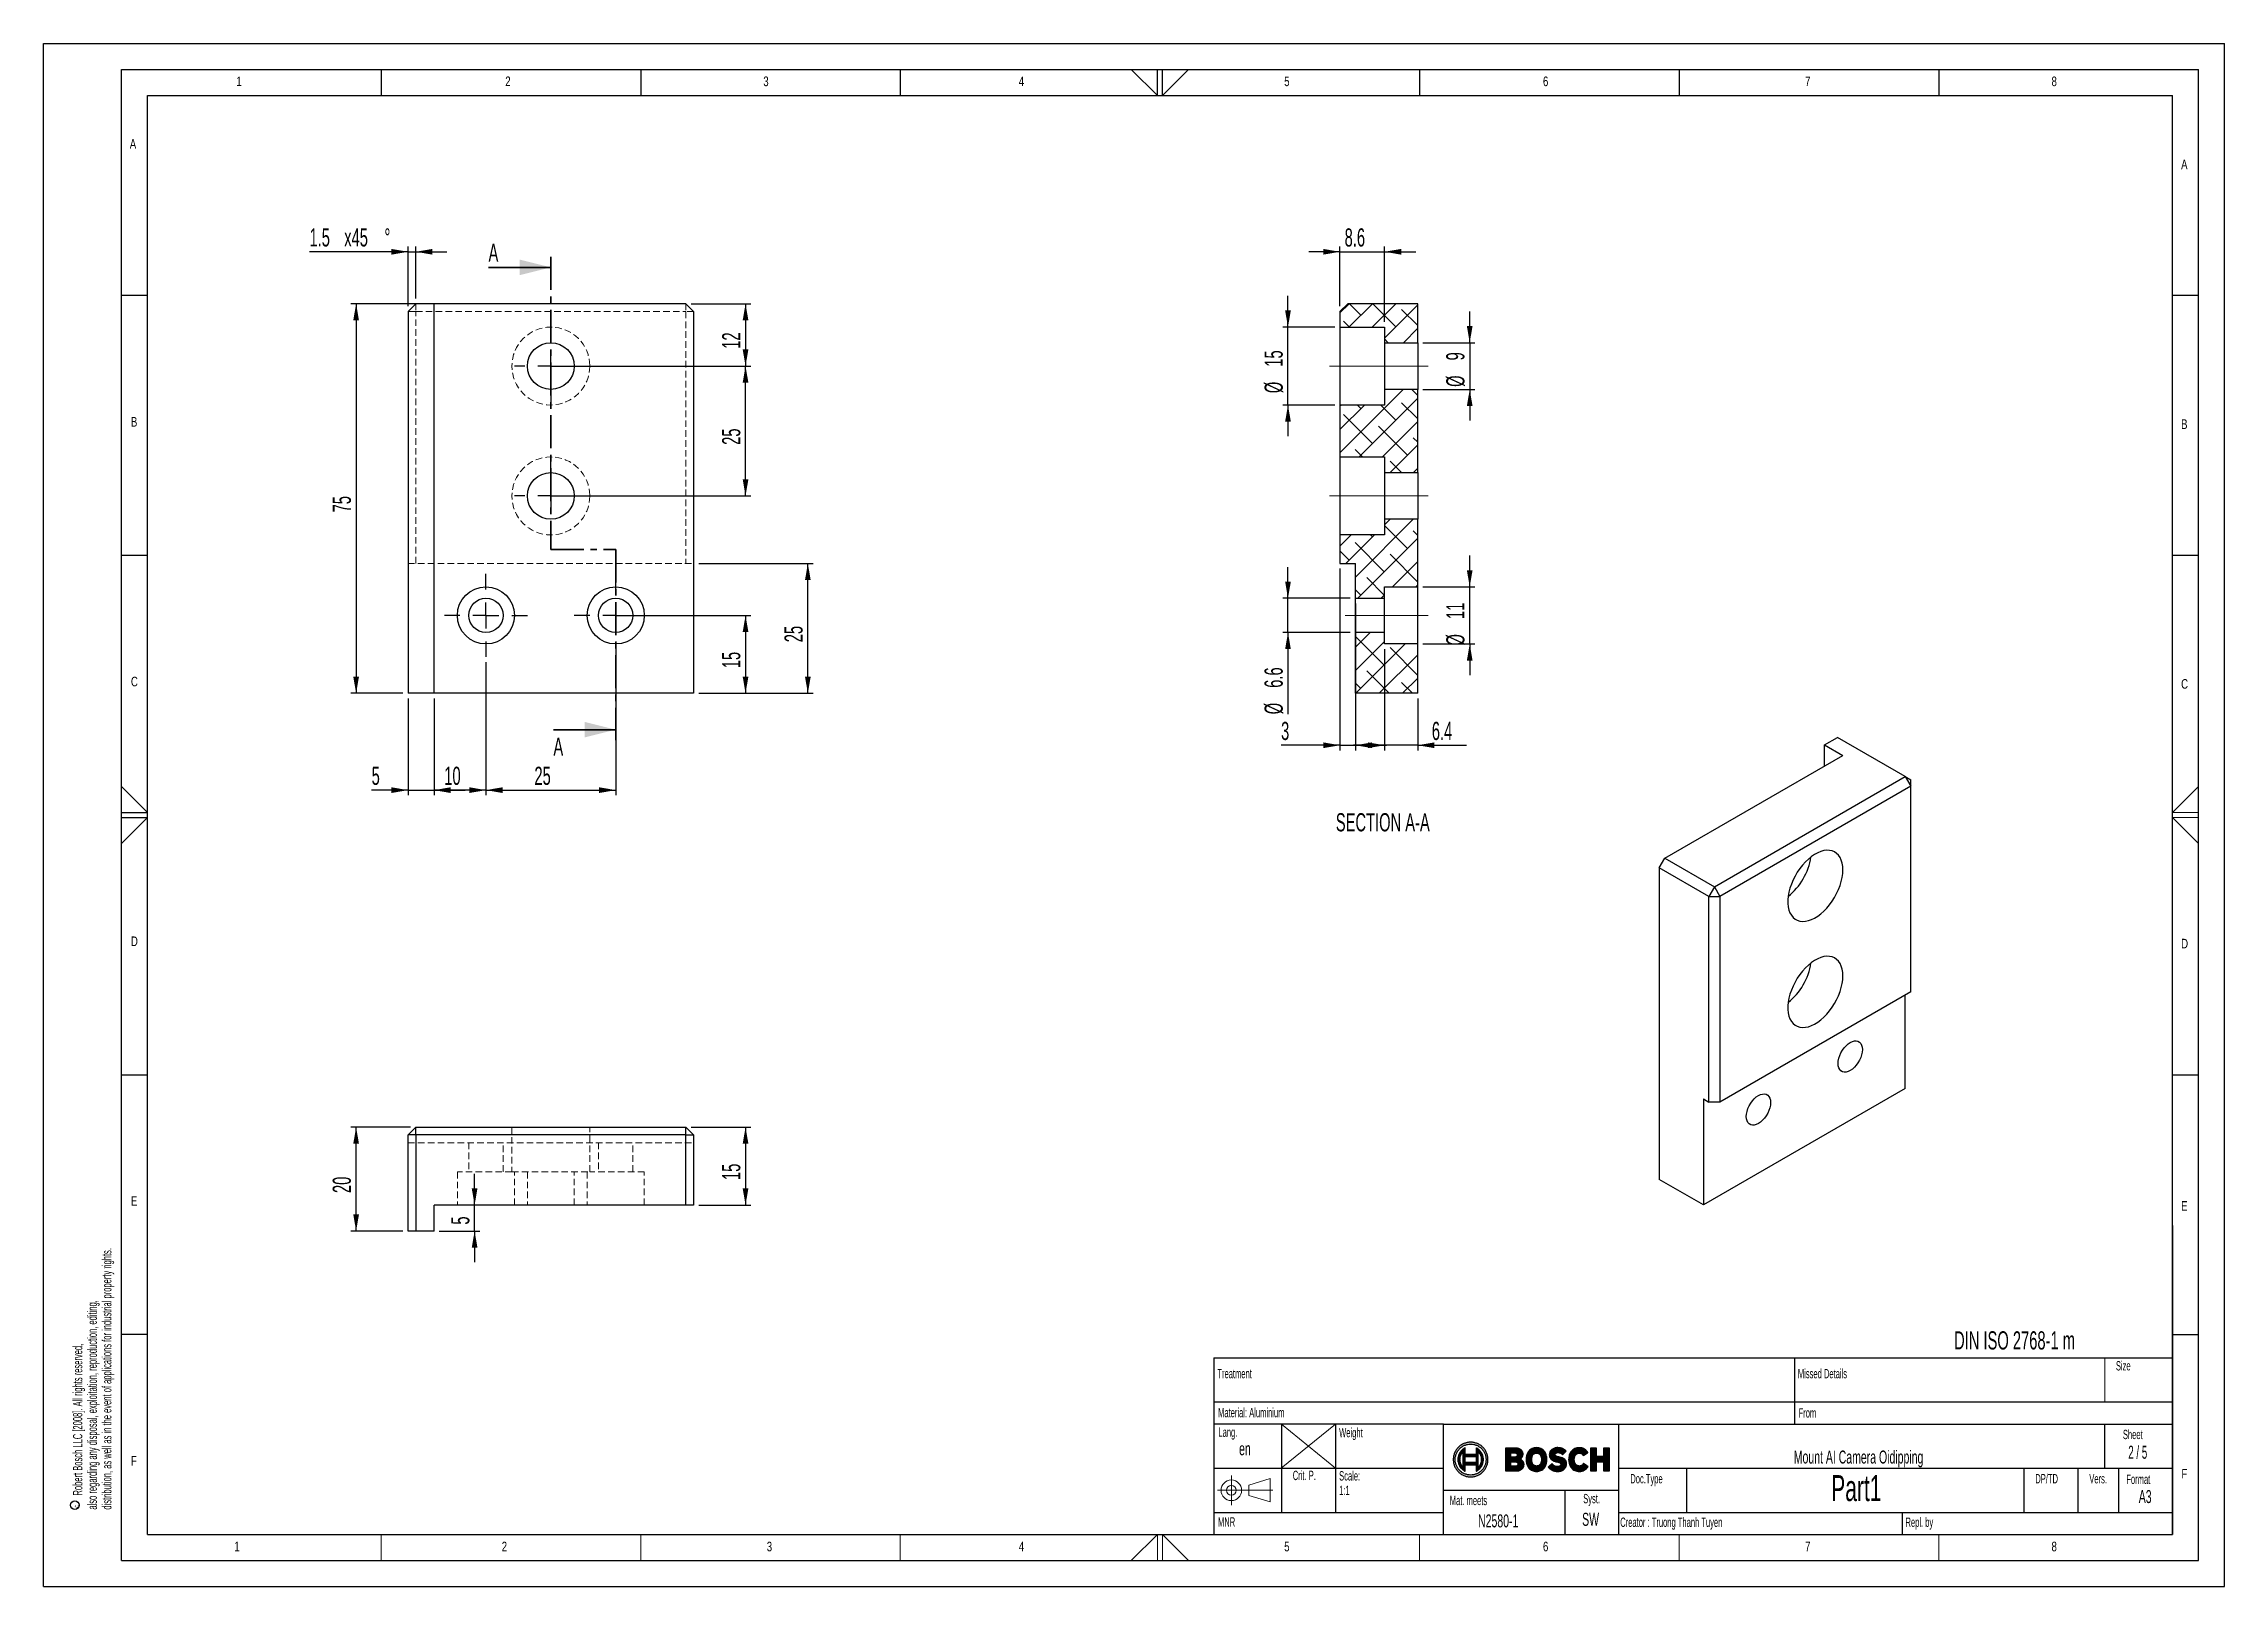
# Paper-space layout 'Sheet2' of a CAD drawing. Header units: millimetres. Extents: x 0 to 420, y 0 to 297.
import ezdxf

# ---------------------------------------------------------------- set-up
doc = ezdxf.new("R2010")
doc.units = ezdxf.units.MM
doc.header["$PDSIZE"] = -1
for name, pattern in [('CENTER', [10.16, 6.35, -1.27, 1.27, -1.27]), ('CENTERX2', [20.32, 12.7, -2.54, 2.54, -2.54]), ('HIDDEN', [1.905, 1.27, -0.635])]:
    doc.linetypes.add(name, pattern=pattern)
doc.layers.add('FORMAT', color=7, linetype='Continuous')
doc.layers.add('SLD-0', color=7, linetype='Continuous')
doc.styles.add('SLDTEXTSTYLE0', font='TXT', dxfattribs={"width": 0.75})
doc.styles.add('SLDTEXTSTYLE1', font='TXT', dxfattribs={"width": 0.605})
doc.styles.add('SLDTEXTSTYLE2', font='TXT', dxfattribs={"width": 0.563})
doc.dimstyles.new('SLDDIMSTYLE0', dxfattribs={"dimtxt": 3.5, "dimasz": 3.2, "dimexe": 0, "dimexo": 0.0625, "dimgap": 0.875, "dimtad": 1, "dimdec": 1, "dimrnd": 1e-09, "dimzin": 12, "dimdsep": 46, "dimtxsty": 'SLDTEXTSTYLE1', "dimsah": 1, "dimcen": 0.09, "dimadec": 0, "dimazin": 3, "dimtfac": 1, "dimtdec": 1, "dimtofl": 0, "dimtmove": 0, "dimatfit": 3, "dimfxl": 0, "dimfrac": 2, "dimtolj": 1, "dimtzin": 12, "dimarcsym": 0})
doc.dimstyles.new('SLDDIMSTYLE1', dxfattribs={"dimtxt": 3.5, "dimasz": 3.2, "dimexe": 0, "dimexo": 0.0625, "dimgap": 0.875, "dimtad": 1, "dimdec": 1, "dimrnd": 1e-09, "dimzin": 12, "dimdsep": 46, "dimtxsty": 'SLDTEXTSTYLE1', "dimsah": 1, "dimcen": 0.09, "dimadec": 0, "dimazin": 3, "dimtfac": 1, "dimtdec": 1, "dimtmove": 0, "dimatfit": 0, "dimfxl": 0, "dimfrac": 2, "dimtolj": 1, "dimtzin": 12, "dimarcsym": 0})

psp = doc.layouts.new('Sheet2')

# ---------------------------------------------------------------- texts
at = {"color": 7, "linetype": 'Continuous', "char_height": 3.5, "attachment_point": 1, "style": 'SLDTEXTSTYLE1'}
for insert in [(85.69, 258.51), (98.19, 163.41)]:
    psp.add_mtext('A', dxfattribs=dict(at, insert=insert))
at = {"color": 7, "linetype": 'Continuous', "lineweight": 0, "insert": (297.94, 14.16), "char_height": 2.5, "attachment_point": 2, "style": 'SLDTEXTSTYLE1'}
psp.add_mtext('SW', dxfattribs=at)
at = {"layer": 'FORMAT'}
for s, insert, char_height, attachment_point, style in [('1', (37.12, 290.67), 1.85, 1, 'SLDTEXTSTYLE0'), ('2', (88.91, 290.67), 1.85, 1, 'SLDTEXTSTYLE0'), ('3', (138.61, 290.67), 1.85, 1, 'SLDTEXTSTYLE0'), ('4', (187.82, 290.67), 1.85, 1, 'SLDTEXTSTYLE0'), ('5', (238.93, 290.67), 1.85, 1, 'SLDTEXTSTYLE0'), ('6', (288.77, 290.67), 1.85, 1, 'SLDTEXTSTYLE0'), ('7', (339.25, 290.67), 1.85, 1, 'SLDTEXTSTYLE0'), ('8', (386.71, 290.67), 1.85, 1, 'SLDTEXTSTYLE0'), ('A', (16.6, 278.62), 1.85, 1, 'SLDTEXTSTYLE0'), ('A', (411.67, 274.67), 1.85, 1, 'SLDTEXTSTYLE0'), ('B', (16.82, 225.12), 1.85, 1, 'SLDTEXTSTYLE0'), ('B', (411.67, 224.67), 1.85, 1, 'SLDTEXTSTYLE0'), ('C', (16.82, 175.12), 1.85, 1, 'SLDTEXTSTYLE0'), ('C', (411.67, 174.67), 1.85, 1, 'SLDTEXTSTYLE0'), ('D', (16.82, 125.12), 1.85, 1, 'SLDTEXTSTYLE0'), ('D', (411.67, 124.67), 1.85, 1, 'SLDTEXTSTYLE0'), ('E', (16.82, 75.12), 1.85, 1, 'SLDTEXTSTYLE0'), ('E', (411.67, 74.16), 1.85, 1, 'SLDTEXTSTYLE0'), ('Size', (399.11, 43.37), 1.8, 1, 'SLDTEXTSTYLE1'), ('Treatment', (226.06, 41.86), 1.8, 1, 'SLDTEXTSTYLE1'), ('Missed Details', (337.86, 41.86), 1.8, 1, 'SLDTEXTSTYLE1'), ('Material: Aluminium', (226.2, 34.35), 1.8, 1, 'SLDTEXTSTYLE1'), ('From', (338, 34.3), 1.8, 1, 'SLDTEXTSTYLE1'), ('Lang.', (226.26, 30.59), 1.8, 1, 'SLDTEXTSTYLE1'), ('Weight', (249.51, 30.5), 1.8, 1, 'SLDTEXTSTYLE1'), ('Sheet', (400.46, 30.15), 1.8, 1, 'SLDTEXTSTYLE1'), ('Mount AI Camera Oidipping', (349.55, 26.15), 2.5, 2, 'SLDTEXTSTYLE1'), ('2 / 5', (403.32, 27.07), 2.5, 2, 'SLDTEXTSTYLE2'), ('F', (16.82, 25.12), 1.85, 1, 'SLDTEXTSTYLE0'), ('Crit. P.', (240.58, 22.26), 1.8, 1, 'SLDTEXTSTYLE1'), ('Scale:', (249.51, 22.18), 1.8, 1, 'SLDTEXTSTYLE1'), ('Doc.Type', (305.59, 21.63), 1.8, 1, 'SLDTEXTSTYLE1'), ('Part1', (349.12, 21.42), 5, 2, 'SLDTEXTSTYLE1'), ('DP/TD', (383.59, 21.63), 1.8, 1, 'SLDTEXTSTYLE1'), ('Vers.', (393.99, 21.63), 1.8, 1, 'SLDTEXTSTYLE1'), ('Format', (401.12, 21.53), 1.8, 1, 'SLDTEXTSTYLE1'), ('F', (411.73, 22.62), 1.85, 1, 'SLDTEXTSTYLE0'), ('1:1', (249.51, 19.38), 1.8, 1, 'SLDTEXTSTYLE1'), ('Mat. meets', (270.82, 17.44), 1.8, 1, 'SLDTEXTSTYLE1'), ('Syst.', (298.14, 17.8), 1.8, 2, 'SLDTEXTSTYLE1'), ('A3', (404.75, 18.54), 2.5, 2, 'SLDTEXTSTYLE1'), ('MNR', (226.18, 13.3), 1.8, 1, 'SLDTEXTSTYLE1'), ('N2580-1', (276.27, 13.86), 2.5, 1, 'SLDTEXTSTYLE1'), ('Creator : Truong Thanh Tuyen', (303.65, 13.25), 1.8, 1, 'SLDTEXTSTYLE1'), ('Repl. by', (358.59, 13.26), 1.8, 1, 'SLDTEXTSTYLE1'), ('1', (36.73, 8.6), 1.85, 1, 'SLDTEXTSTYLE0'), ('2', (88.23, 8.6), 1.85, 1, 'SLDTEXTSTYLE0'), ('3', (139.28, 8.6), 1.85, 1, 'SLDTEXTSTYLE0'), ('4', (187.82, 8.6), 1.85, 1, 'SLDTEXTSTYLE0'), ('5', (238.93, 8.6), 1.85, 1, 'SLDTEXTSTYLE0'), ('6', (288.77, 8.6), 1.85, 1, 'SLDTEXTSTYLE0'), ('7', (339.25, 8.6), 1.85, 1, 'SLDTEXTSTYLE0'), ('8', (386.71, 8.6), 1.85, 1, 'SLDTEXTSTYLE0')]:
    psp.add_mtext(s, dxfattribs=dict(at, insert=insert, char_height=char_height, attachment_point=attachment_point, style=style))
at = {"layer": 'SLD-0', "style": 'SLDTEXTSTYLE1'}
for s, insert, char_height, attachment_point in [('SECTION A-A', (257.92, 148.85), 3.5, 2), ('DIN ISO 2768-1 m', (367.94, 49.11), 3.5, 1), ('en', (230.24, 27.74), 2.5, 1)]:
    psp.add_mtext(s, dxfattribs=dict(at, insert=insert, char_height=char_height, attachment_point=attachment_point))
at = {"layer": 'SLD-0', "char_height": 1.8, "attachment_point": 1, "rotation": 90, "style": 'SLDTEXTSTYLE1'}
for s, insert in [('distribution, as well as in the event of applications for industrial property rights.', (11.26, 14.78)), ('also regarding any disposal, exploitation, reproduction, editing,', (8.46, 14.78)), ('Robert Bosch LLC [2008]. All rights reserved,', (5.66, 17.48))]:
    psp.add_mtext(s, dxfattribs=dict(at, insert=insert))

# ---------------------------------------------------------------- blocks, each defined once
blk = doc.blocks.new('Bosch_logo_1')
at = {"linetype": 'Continuous'}
h = blk.add_hatch(color=7, dxfattribs=at)
edge = h.paths.add_edge_path(flags=0)
edge.add_spline(control_points=[(-19.09, 0.83), (-19.25, 0.83), (-19.57, 0.79), (-20.03, 0.65), (-20.44, 0.43), (-20.79, 0.14), (-21.09, -0.22), (-21.31, -0.63), (-21.45, -1.08), (-21.48, -1.4), (-21.48, -1.56)], knot_values=[1, 1, 1, 1, 1.129143, 1.254452, 1.377674, 1.5, 1.622326, 1.745548, 1.870857, 2, 2, 2, 2], weights=[1, 1, 1, 1, 1, 1, 1, 1, 1, 1, 1], degree=3, periodic=0)
edge.add_spline(control_points=[(-21.48, -1.56), (-21.48, -1.72), (-21.45, -2.04), (-21.31, -2.49), (-21.09, -2.9), (-20.79, -3.26), (-20.44, -3.55), (-20.03, -3.77), (-19.57, -3.91), (-19.25, -3.95), (-19.09, -3.95)], knot_values=[2, 2, 2, 2, 2.129137, 2.254443, 2.377665, 2.499992, 2.62232, 2.745544, 2.870855, 3, 3, 3, 3], weights=[1, 1, 1, 1, 1, 1, 1, 1, 1, 1, 1], degree=3, periodic=0)
edge.add_spline(control_points=[(-19.09, -3.95), (-18.93, -3.95), (-18.61, -3.91), (-18.16, -3.77), (-17.75, -3.55), (-17.4, -3.26), (-17.1, -2.9), (-16.88, -2.49), (-16.74, -2.04), (-16.71, -1.72), (-16.71, -1.56)], knot_values=[3, 3, 3, 3, 3.129141, 3.254451, 3.377676, 3.500005, 3.622334, 3.745557, 3.870864, 4, 4, 4, 4], weights=[1, 1, 1, 1, 1, 1, 1, 1, 1, 1, 1], degree=3, periodic=0)
edge.add_spline(control_points=[(-16.71, -1.56), (-16.71, -1.4), (-16.74, -1.08), (-16.88, -0.63), (-17.1, -0.22), (-17.4, 0.14), (-17.75, 0.43), (-18.16, 0.65), (-18.61, 0.79), (-18.93, 0.83), (-19.09, 0.83)], knot_values=[0, 0, 0, 0, 0.129143, 0.254454, 0.377677, 0.500004, 0.622331, 0.745553, 0.870861, 1, 1, 1, 1], weights=[1, 1, 1, 1, 1, 1, 1, 1, 1, 1, 1], degree=3, periodic=0)
edge = h.paths.add_edge_path(flags=0)
edge.add_spline(control_points=[(-19.09, -3.69), (-19.24, -3.69), (-19.52, -3.66), (-19.92, -3.53), (-20.29, -3.33), (-20.61, -3.07), (-20.87, -2.75), (-21.07, -2.39), (-21.19, -1.99), (-21.22, -1.7), (-21.22, -1.56)], knot_values=[2, 2, 2, 2, 2.129015, 2.2543, 2.377579, 2.500005, 2.62243, 2.745707, 2.870989, 3, 3, 3, 3], weights=[1, 1, 1, 1, 1, 1, 1, 1, 1, 1, 1], degree=3, periodic=0)
edge.add_spline(control_points=[(-21.22, -1.56), (-21.22, -1.42), (-21.19, -1.13), (-21.07, -0.73), (-20.87, -0.37), (-20.61, -0.05), (-20.29, 0.21), (-19.92, 0.41), (-19.52, 0.54), (-19.24, 0.57), (-19.09, 0.57)], knot_values=[3, 3, 3, 3, 3.129013, 3.254297, 3.377574, 3.5, 3.622425, 3.745703, 3.870987, 4, 4, 4, 4], weights=[1, 1, 1, 1, 1, 1, 1, 1, 1, 1, 1], degree=3, periodic=0)
edge.add_spline(control_points=[(-19.09, 0.57), (-18.95, 0.57), (-18.67, 0.54), (-18.26, 0.41), (-17.9, 0.21), (-17.58, -0.05), (-17.32, -0.37), (-17.12, -0.73), (-17, -1.13), (-16.97, -1.42), (-16.97, -1.56)], knot_values=[0, 0, 0, 0, 0.129013, 0.254297, 0.377575, 0.5, 0.622426, 0.745703, 0.870987, 1, 1, 1, 1], weights=[1, 1, 1, 1, 1, 1, 1, 1, 1, 1, 1], degree=3, periodic=0)
edge.add_spline(control_points=[(-16.97, -1.56), (-16.97, -1.7), (-17, -1.99), (-17.12, -2.39), (-17.32, -2.75), (-17.58, -3.07), (-17.9, -3.33), (-18.26, -3.53), (-18.67, -3.66), (-18.95, -3.69), (-19.09, -3.69)], knot_values=[1, 1, 1, 1, 1.129011, 1.254293, 1.377569, 1.499994, 1.62242, 1.745698, 1.870984, 2, 2, 2, 2], weights=[1, 1, 1, 1, 1, 1, 1, 1, 1, 1, 1], degree=3, periodic=0)
h = blk.add_hatch(color=7, dxfattribs=at)
edge = h.paths.add_edge_path(flags=0)
edge.add_spline(control_points=[(-17.34, -1.56), (-17.34, -1.48), (-17.35, -1.33), (-17.39, -1.1), (-17.47, -0.88), (-17.57, -0.67), (-17.69, -0.48), (-17.84, -0.3), (-18.01, -0.15), (-18.18, -0.03), (-18.29, 0.03), (-18.33, 0.05)], knot_values=[1, 1, 1, 1, 1.11875, 1.235358, 1.350638, 1.465346, 1.580206, 1.695924, 1.81322, 1.932843, 2, 2, 2, 2], weights=[1, 1, 1, 1, 1, 1, 1, 1, 1, 1, 1, 1], degree=3, periodic=0)
edge.add_line((-18.33, 0.05), (-18.33, -0.85))
edge.add_line((-18.33, -0.85), (-19.86, -0.85))
edge.add_line((-19.86, -0.85), (-19.86, 0.05))
edge.add_spline(control_points=[(-19.86, 0.05), (-19.9, 0.03), (-20.01, -0.03), (-20.17, -0.15), (-20.35, -0.31), (-20.5, -0.48), (-20.62, -0.67), (-20.72, -0.88), (-20.79, -1.1), (-20.84, -1.33), (-20.85, -1.48), (-20.85, -1.56)], knot_values=[5, 5, 5, 5, 5.067081, 5.186743, 5.3041, 5.419866, 5.534741, 5.649429, 5.764667, 5.88124, 6, 6, 6, 6], weights=[1, 1, 1, 1, 1, 1, 1, 1, 1, 1, 1, 1], degree=3, periodic=0)
edge.add_spline(control_points=[(-20.85, -1.56), (-20.85, -1.64), (-20.84, -1.79), (-20.79, -2.02), (-20.72, -2.24), (-20.62, -2.44), (-20.5, -2.64), (-20.35, -2.81), (-20.17, -2.97), (-20.01, -3.09), (-19.9, -3.15), (-19.86, -3.17)], knot_values=[6, 6, 6, 6, 6.118545, 6.23462, 6.349211, 6.463277, 6.577752, 6.693544, 6.811542, 6.932619, 7, 7, 7, 7], weights=[1, 1, 1, 1, 1, 1, 1, 1, 1, 1, 1, 1], degree=3, periodic=0)
edge.add_line((-19.86, -3.17), (-19.86, -2.27))
edge.add_line((-19.86, -2.27), (-18.33, -2.27))
edge.add_line((-18.33, -2.27), (-18.33, -3.17))
edge.add_spline(control_points=[(-18.33, -3.17), (-18.29, -3.15), (-18.18, -3.09), (-18.01, -2.97), (-17.84, -2.82), (-17.69, -2.64), (-17.57, -2.45), (-17.47, -2.24), (-17.39, -2.02), (-17.35, -1.79), (-17.34, -1.64), (-17.34, -1.56)], knot_values=[0, 0, 0, 0, 0.067062, 0.186788, 0.304137, 0.419867, 0.534708, 0.649384, 0.764633, 0.881229, 1, 1, 1, 1], weights=[1, 1, 1, 1, 1, 1, 1, 1, 1, 1, 1, 1], degree=3, periodic=0)
edge = h.paths.add_edge_path(flags=0)
edge.add_spline(control_points=[(-20.15, -2.61), (-20.21, -2.55), (-20.32, -2.4), (-20.46, -2.15), (-20.54, -1.86), (-20.56, -1.66), (-20.56, -1.56)], knot_values=[0, 0, 0, 0, 0.230716, 0.485534, 0.740848, 1, 1, 1, 1], weights=[1, 1, 1, 1, 1, 1, 1], degree=3, periodic=0)
edge.add_spline(control_points=[(-20.56, -1.56), (-20.56, -1.46), (-20.54, -1.26), (-20.46, -0.97), (-20.32, -0.72), (-20.21, -0.57), (-20.15, -0.51)], knot_values=[1, 1, 1, 1, 1.258923, 1.514213, 1.769137, 2, 2, 2, 2], weights=[1, 1, 1, 1, 1, 1, 1], degree=3, periodic=0)
edge.add_line((-20.15, -0.51), (-20.15, -2.61))
h.paths.add_polyline_path([(-18.33, -1.14), (-18.33, -1.98), (-19.86, -1.98), (-19.86, -1.14)], flags=0)
edge = h.paths.add_edge_path(flags=0)
edge.add_spline(control_points=[(-17.63, -1.56), (-17.63, -1.66), (-17.65, -1.86), (-17.73, -2.15), (-17.86, -2.4), (-17.98, -2.55), (-18.04, -2.61)], knot_values=[1, 1, 1, 1, 1.259119, 1.514406, 1.769207, 2, 2, 2, 2], weights=[1, 1, 1, 1, 1, 1, 1], degree=3, periodic=0)
edge.add_line((-18.04, -2.61), (-18.04, -0.51))
edge.add_spline(control_points=[(-18.04, -0.51), (-17.98, -0.57), (-17.86, -0.72), (-17.73, -0.97), (-17.65, -1.26), (-17.63, -1.46), (-17.63, -1.56)], knot_values=[0, 0, 0, 0, 0.23094, 0.485847, 0.74111, 1, 1, 1, 1], weights=[1, 1, 1, 1, 1, 1, 1], degree=3, periodic=0)
h = blk.add_hatch(color=7, dxfattribs=at)
edge = h.paths.add_edge_path(flags=0)
edge.add_line((-14.32, 0), (-14.32, -3.12))
edge.add_line((-14.32, -3.12), (-12.72, -3.12))
edge.add_spline(control_points=[(-12.72, -3.12), (-12.66, -3.12), (-12.54, -3.11), (-12.36, -3.07), (-12.2, -2.99), (-12.05, -2.89), (-11.92, -2.76), (-11.82, -2.61), (-11.76, -2.44), (-11.75, -2.32), (-11.75, -2.25)], knot_values=[1, 1, 1, 1, 1.126298, 1.252075, 1.376857, 1.500279, 1.622498, 1.744628, 1.86913, 2, 2, 2, 2], weights=[1, 1, 1, 1, 1, 1, 1, 1, 1, 1, 1], degree=3, periodic=0)
edge.add_spline(control_points=[(-11.75, -2.25), (-11.75, -1.88), (-11.95, -1.62), (-12.32, -1.5)], knot_values=[2, 2, 2, 2, 3, 3, 3, 3], weights=[1, 1, 1, 1], degree=3, periodic=0)
edge.add_spline(control_points=[(-12.32, -1.5), (-12.05, -1.39), (-11.88, -1.15), (-11.88, -0.86)], knot_values=[3, 3, 3, 3, 4, 4, 4, 4], weights=[1, 1, 1, 1], degree=3, periodic=0)
edge.add_spline(control_points=[(-11.88, -0.86), (-11.88, -0.79), (-11.9, -0.66), (-11.95, -0.48), (-12.04, -0.33), (-12.16, -0.21), (-12.3, -0.11), (-12.44, -0.06), (-12.56, -0.03), (-12.69, -0.01), (-12.79, 0), (-12.86, 0)], knot_values=[4, 4, 4, 4, 4.138726, 4.263614, 4.380196, 4.493995, 4.609834, 4.731357, 4.795091, 4.861041, 5, 5, 5, 5], weights=[1, 1, 1, 1, 1, 1, 1, 1, 1, 1, 1, 1], degree=3, periodic=0)
edge.add_line((-12.86, 0), (-14.32, 0))
edge = h.paths.add_edge_path(flags=0)
edge.add_line((-12.99, -1.23), (-13.55, -1.23))
edge.add_line((-13.55, -1.23), (-13.55, -0.65))
edge.add_line((-13.55, -0.65), (-12.98, -0.65))
edge.add_spline(control_points=[(-12.98, -0.65), (-12.94, -0.65), (-12.88, -0.66), (-12.81, -0.7), (-12.76, -0.73), (-12.73, -0.78), (-12.7, -0.83), (-12.68, -0.88), (-12.68, -0.93), (-12.68, -0.95)], knot_values=[0, 0, 0, 0, 0.262903, 0.383932, 0.501607, 0.619042, 0.739321, 0.865393, 1, 1, 1, 1], weights=[1, 1, 1, 1, 1, 1, 1, 1, 1, 1], degree=3, periodic=0)
edge.add_spline(control_points=[(-12.68, -0.95), (-12.68, -0.98), (-12.7, -1.05), (-12.75, -1.13), (-12.81, -1.18), (-12.86, -1.21), (-12.92, -1.23), (-12.97, -1.23), (-12.99, -1.23)], knot_values=[1, 1, 1, 1, 1.223799, 1.457178, 1.580002, 1.709138, 1.847774, 2, 2, 2, 2], weights=[1, 1, 1, 1, 1, 1, 1, 1, 1], degree=3, periodic=0)
edge = h.paths.add_edge_path(flags=0)
edge.add_line((-12.98, -2.47), (-13.55, -2.47))
edge.add_line((-13.55, -2.47), (-13.55, -1.86))
edge.add_line((-13.55, -1.86), (-12.99, -1.86))
edge.add_spline(control_points=[(-12.99, -1.86), (-12.96, -1.86), (-12.9, -1.86), (-12.81, -1.88), (-12.74, -1.91), (-12.68, -1.94), (-12.64, -1.99), (-12.6, -2.04), (-12.58, -2.1), (-12.58, -2.14), (-12.58, -2.16)], knot_values=[4, 4, 4, 4, 4.169584, 4.318204, 4.44921, 4.566675, 4.675402, 4.780628, 4.887411, 5, 5, 5, 5], weights=[1, 1, 1, 1, 1, 1, 1, 1, 1, 1, 1], degree=3, periodic=0)
edge.add_spline(control_points=[(-12.58, -2.16), (-12.58, -2.19), (-12.58, -2.24), (-12.61, -2.31), (-12.64, -2.36), (-12.69, -2.41), (-12.75, -2.44), (-12.82, -2.46), (-12.9, -2.47), (-12.95, -2.47), (-12.98, -2.47)], knot_values=[0, 0, 0, 0, 0.13693, 0.257262, 0.368703, 0.4789, 0.594051, 0.71818, 0.853308, 1, 1, 1, 1], weights=[1, 1, 1, 1, 1, 1, 1, 1, 1, 1, 1], degree=3, periodic=0)
h = blk.add_hatch(color=7, dxfattribs=at)
edge = h.paths.add_edge_path(flags=0)
edge.add_spline(control_points=[(-8.59, -1.56), (-8.59, -1.34), (-8.63, -1.02), (-8.79, -0.64), (-8.96, -0.39), (-9.16, -0.19), (-9.42, -0.04), (-9.71, 0.06), (-9.92, 0.08), (-10.02, 0.08)], knot_values=[3, 3, 3, 3, 3.265622, 3.38947, 3.508778, 3.625817, 3.743834, 3.866982, 4, 4, 4, 4], weights=[1, 1, 1, 1, 1, 1, 1, 1, 1, 1], degree=3, periodic=0)
edge.add_spline(control_points=[(-10.02, 0.08), (-10.13, 0.08), (-10.34, 0.06), (-10.63, -0.04), (-10.88, -0.19), (-11.09, -0.39), (-11.26, -0.64), (-11.37, -0.92), (-11.45, -1.23), (-11.46, -1.45), (-11.46, -1.56)], knot_values=[0, 0, 0, 0, 0.132442, 0.255308, 0.373253, 0.490335, 0.609715, 0.733608, 0.863424, 1, 1, 1, 1], weights=[1, 1, 1, 1, 1, 1, 1, 1, 1, 1, 1], degree=3, periodic=0)
edge.add_spline(control_points=[(-11.46, -1.56), (-11.46, -1.67), (-11.45, -1.89), (-11.37, -2.2), (-11.26, -2.48), (-11.09, -2.73), (-10.88, -2.93), (-10.63, -3.08), (-10.34, -3.18), (-10.13, -3.2), (-10.02, -3.2)], knot_values=[1, 1, 1, 1, 1.137058, 1.267067, 1.390939, 1.510171, 1.627062, 1.744845, 1.867609, 2, 2, 2, 2], weights=[1, 1, 1, 1, 1, 1, 1, 1, 1, 1, 1], degree=3, periodic=0)
edge.add_spline(control_points=[(-10.02, -3.2), (-9.92, -3.2), (-9.71, -3.18), (-9.42, -3.08), (-9.16, -2.93), (-8.96, -2.73), (-8.79, -2.48), (-8.63, -2.1), (-8.59, -1.78), (-8.59, -1.56)], knot_values=[2, 2, 2, 2, 2.132959, 2.256002, 2.373854, 2.490704, 2.609866, 2.733695, 3, 3, 3, 3], weights=[1, 1, 1, 1, 1, 1, 1, 1, 1, 1], degree=3, periodic=0)
edge = h.paths.add_edge_path(flags=0)
edge.add_spline(control_points=[(-10.02, -2.45), (-10.08, -2.45), (-10.18, -2.44), (-10.32, -2.39), (-10.43, -2.3), (-10.53, -2.19), (-10.6, -2.06), (-10.65, -1.91), (-10.68, -1.74), (-10.69, -1.62), (-10.69, -1.56)], knot_values=[1, 1, 1, 1, 1.126022, 1.242054, 1.354766, 1.469608, 1.590236, 1.718578, 1.855252, 2, 2, 2, 2], weights=[1, 1, 1, 1, 1, 1, 1, 1, 1, 1, 1], degree=3, periodic=0)
edge.add_spline(control_points=[(-10.69, -1.56), (-10.69, -1.5), (-10.68, -1.38), (-10.65, -1.22), (-10.6, -1.07), (-10.53, -0.93), (-10.43, -0.82), (-10.32, -0.74), (-10.18, -0.68), (-10.08, -0.67), (-10.02, -0.67)], knot_values=[2, 2, 2, 2, 2.144038, 2.280288, 2.408454, 2.529112, 2.644145, 2.75716, 2.873562, 3, 3, 3, 3], weights=[1, 1, 1, 1, 1, 1, 1, 1, 1, 1, 1], degree=3, periodic=0)
edge.add_spline(control_points=[(-10.02, -0.67), (-9.97, -0.67), (-9.87, -0.68), (-9.73, -0.74), (-9.61, -0.82), (-9.52, -0.93), (-9.45, -1.07), (-9.39, -1.22), (-9.36, -1.38), (-9.36, -1.5), (-9.36, -1.56)], knot_values=[3, 3, 3, 3, 3.126334, 3.242884, 3.356143, 3.471378, 3.592113, 3.720206, 3.85625, 4, 4, 4, 4], weights=[1, 1, 1, 1, 1, 1, 1, 1, 1, 1, 1], degree=3, periodic=0)
edge.add_spline(control_points=[(-9.36, -1.56), (-9.36, -1.62), (-9.36, -1.74), (-9.39, -1.91), (-9.45, -2.06), (-9.52, -2.19), (-9.61, -2.3), (-9.73, -2.39), (-9.87, -2.44), (-9.97, -2.45), (-10.02, -2.45)], knot_values=[0, 0, 0, 0, 0.14446, 0.28093, 0.4092, 0.529906, 0.644952, 0.757909, 0.874086, 1, 1, 1, 1], weights=[1, 1, 1, 1, 1, 1, 1, 1, 1, 1, 1], degree=3, periodic=0)
h = blk.add_hatch(color=7, dxfattribs=at)
edge = h.paths.add_edge_path(flags=0)
edge.add_spline(control_points=[(-7.47, -0.89), (-7.47, -0.87), (-7.47, -0.82), (-7.44, -0.76), (-7.4, -0.71), (-7.35, -0.67), (-7.29, -0.64), (-7.21, -0.61), (-7.14, -0.6), (-7.09, -0.6)], knot_values=[5, 5, 5, 5, 5.135975, 5.259361, 5.378167, 5.497749, 5.620502, 5.746431, 6, 6, 6, 6], weights=[1, 1, 1, 1, 1, 1, 1, 1, 1, 1], degree=3, periodic=0)
edge.add_spline(control_points=[(-7.09, -0.6), (-7.03, -0.6), (-6.91, -0.62), (-6.73, -0.68), (-6.58, -0.77), (-6.49, -0.85), (-6.45, -0.89)], knot_values=[6, 6, 6, 6, 6.263489, 6.517535, 6.763897, 7, 7, 7, 7], weights=[1, 1, 1, 1, 1, 1, 1], degree=3, periodic=0)
edge.add_line((-6.45, -0.89), (-5.97, -0.41))
edge.add_spline(control_points=[(-5.97, -0.41), (-6.03, -0.34), (-6.16, -0.22), (-6.42, -0.06), (-6.74, 0.05), (-6.98, 0.08), (-7.11, 0.08)], knot_values=[8, 8, 8, 8, 8.207, 8.438239, 8.698654, 9, 9, 9, 9], weights=[1, 1, 1, 1, 1, 1, 1], degree=3, periodic=0)
edge.add_spline(control_points=[(-7.11, 0.08), (-7.26, 0.08), (-7.49, 0.05), (-7.76, -0.06), (-7.94, -0.18), (-8.08, -0.32), (-8.19, -0.49), (-8.25, -0.69), (-8.27, -0.83), (-8.27, -0.9)], knot_values=[9, 9, 9, 9, 9.27258, 9.397976, 9.517718, 9.634138, 9.750492, 9.870893, 10, 10, 10, 10], weights=[1, 1, 1, 1, 1, 1, 1, 1, 1, 1], degree=3, periodic=0)
edge.add_spline(control_points=[(-8.27, -0.9), (-8.27, -0.97), (-8.25, -1.1), (-8.2, -1.27), (-8.12, -1.42), (-8, -1.55), (-7.87, -1.66), (-7.72, -1.74), (-7.55, -1.8), (-7.43, -1.83), (-7.37, -1.85)], knot_values=[10, 10, 10, 10, 10.138816, 10.265029, 10.384301, 10.501512, 10.620219, 10.742508, 10.869169, 11, 11, 11, 11], weights=[1, 1, 1, 1, 1, 1, 1, 1, 1, 1, 1], degree=3, periodic=0)
edge.add_line((-7.37, -1.85), (-7.26, -1.87))
edge.add_spline(control_points=[(-7.26, -1.87), (-7.21, -1.88), (-7.12, -1.9), (-7, -1.93), (-6.91, -1.96), (-6.83, -2), (-6.77, -2.04), (-6.73, -2.09), (-6.7, -2.15), (-6.7, -2.19), (-6.7, -2.22)], knot_values=[12, 12, 12, 12, 12.202172, 12.372994, 12.515341, 12.632935, 12.731149, 12.818004, 12.904091, 13, 13, 13, 13], weights=[1, 1, 1, 1, 1, 1, 1, 1, 1, 1, 1], degree=3, periodic=0)
edge.add_spline(control_points=[(-6.7, -2.22), (-6.7, -2.24), (-6.7, -2.28), (-6.73, -2.34), (-6.77, -2.4), (-6.82, -2.44), (-6.88, -2.48), (-6.98, -2.52), (-7.06, -2.52), (-7.12, -2.52)], knot_values=[13, 13, 13, 13, 13.114587, 13.224515, 13.334602, 13.448979, 13.57083, 13.702431, 14, 14, 14, 14], weights=[1, 1, 1, 1, 1, 1, 1, 1, 1, 1], degree=3, periodic=0)
edge.add_spline(control_points=[(-7.12, -2.52), (-7.2, -2.52), (-7.35, -2.51), (-7.56, -2.43), (-7.75, -2.3), (-7.86, -2.19), (-7.91, -2.12)], knot_values=[14, 14, 14, 14, 14.244767, 14.486017, 14.734285, 15, 15, 15, 15], weights=[1, 1, 1, 1, 1, 1, 1], degree=3, periodic=0)
edge.add_line((-7.91, -2.12), (-8.41, -2.61))
edge.add_spline(control_points=[(-8.41, -2.61), (-8.34, -2.69), (-8.23, -2.81), (-8.06, -2.95), (-7.91, -3.03), (-7.75, -3.11), (-7.56, -3.16), (-7.34, -3.19), (-7.19, -3.2), (-7.11, -3.2)], knot_values=[0, 0, 0, 0, 0.216743, 0.327248, 0.441656, 0.562716, 0.693711, 0.838238, 1, 1, 1, 1], weights=[1, 1, 1, 1, 1, 1, 1, 1, 1, 1], degree=3, periodic=0)
edge.add_spline(control_points=[(-7.11, -3.2), (-6.97, -3.2), (-6.74, -3.17), (-6.47, -3.06), (-6.28, -2.95), (-6.13, -2.81), (-6, -2.63), (-5.92, -2.42), (-5.9, -2.26), (-5.9, -2.18)], knot_values=[1, 1, 1, 1, 1.24959, 1.37341, 1.495138, 1.615303, 1.736226, 1.862349, 2, 2, 2, 2], weights=[1, 1, 1, 1, 1, 1, 1, 1, 1, 1], degree=3, periodic=0)
edge.add_spline(control_points=[(-5.9, -2.18), (-5.9, -2.1), (-5.91, -1.98), (-5.95, -1.83), (-5.99, -1.74), (-6.04, -1.66), (-6.11, -1.56), (-6.22, -1.46), (-6.38, -1.38), (-6.55, -1.31), (-6.72, -1.26), (-6.83, -1.24), (-6.89, -1.23)], knot_values=[2, 2, 2, 2, 2.16118, 2.231758, 2.297422, 2.359501, 2.419204, 2.535141, 2.650814, 2.767864, 2.885189, 3, 3, 3, 3], weights=[1, 1, 1, 1, 1, 1, 1, 1, 1, 1, 1, 1, 1], degree=3, periodic=0)
edge.add_line((-6.89, -1.23), (-7, -1.2))
edge.add_spline(control_points=[(-7, -1.2), (-7.03, -1.2), (-7.09, -1.18), (-7.18, -1.16), (-7.26, -1.13), (-7.33, -1.1), (-7.39, -1.06), (-7.44, -1.01), (-7.47, -0.96), (-7.47, -0.91), (-7.47, -0.89)], knot_values=[4, 4, 4, 4, 4.160942, 4.311658, 4.450355, 4.576022, 4.689082, 4.79245, 4.892708, 5, 5, 5, 5], weights=[1, 1, 1, 1, 1, 1, 1, 1, 1, 1, 1], degree=3, periodic=0)
h = blk.add_hatch(color=7, dxfattribs=at)
edge = h.paths.add_edge_path(flags=0)
edge.add_spline(control_points=[(-4.84, -1.54), (-4.84, -1.48), (-4.83, -1.35), (-4.78, -1.17), (-4.72, -1.02), (-4.63, -0.9), (-4.53, -0.8), (-4.41, -0.73), (-4.28, -0.68), (-4.2, -0.67), (-4.15, -0.67)], knot_values=[6, 6, 6, 6, 6.161037, 6.306415, 6.439103, 6.561847, 6.677133, 6.787209, 6.894152, 7, 7, 7, 7], weights=[1, 1, 1, 1, 1, 1, 1, 1, 1, 1, 1], degree=3, periodic=0)
edge.add_spline(control_points=[(-4.15, -0.67), (-4.09, -0.67), (-4, -0.68), (-3.89, -0.72), (-3.81, -0.76), (-3.75, -0.82), (-3.67, -0.9), (-3.62, -0.97), (-3.59, -1.02)], knot_values=[7, 7, 7, 7, 7.267222, 7.388088, 7.505286, 7.622384, 7.742441, 8, 8, 8, 8], weights=[1, 1, 1, 1, 1, 1, 1, 1, 1], degree=3, periodic=0)
edge.add_line((-3.59, -1.02), (-2.95, -0.6))
edge.add_spline(control_points=[(-2.95, -0.6), (-2.99, -0.55), (-3.07, -0.44), (-3.2, -0.3), (-3.33, -0.18), (-3.48, -0.08), (-3.63, -0.01), (-3.86, 0.06), (-4.04, 0.07), (-4.16, 0.07)], knot_values=[9, 9, 9, 9, 9.141792, 9.273033, 9.396287, 9.514496, 9.630867, 9.748657, 10, 10, 10, 10], weights=[1, 1, 1, 1, 1, 1, 1, 1, 1, 1], degree=3, periodic=0)
edge.add_spline(control_points=[(-4.16, 0.07), (-4.27, 0.07), (-4.48, 0.05), (-4.78, -0.04), (-5.04, -0.2), (-5.25, -0.4), (-5.41, -0.64), (-5.53, -0.92), (-5.6, -1.22), (-5.61, -1.43), (-5.61, -1.54)], knot_values=[0, 0, 0, 0, 0.137202, 0.263004, 0.382389, 0.499709, 0.618319, 0.740481, 0.867503, 1, 1, 1, 1], weights=[1, 1, 1, 1, 1, 1, 1, 1, 1, 1, 1], degree=3, periodic=0)
edge.add_spline(control_points=[(-5.61, -1.54), (-5.61, -1.65), (-5.6, -1.88), (-5.52, -2.19), (-5.4, -2.48), (-5.23, -2.72), (-5.02, -2.93), (-4.77, -3.08), (-4.48, -3.18), (-4.27, -3.2), (-4.17, -3.2)], knot_values=[1, 1, 1, 1, 1.137733, 1.268688, 1.393811, 1.514396, 1.632307, 1.750157, 1.87136, 2, 2, 2, 2], weights=[1, 1, 1, 1, 1, 1, 1, 1, 1, 1, 1], degree=3, periodic=0)
edge.add_spline(control_points=[(-4.17, -3.2), (-4.09, -3.2), (-3.96, -3.19), (-3.76, -3.16), (-3.59, -3.11), (-3.44, -3.04), (-3.3, -2.94), (-3.17, -2.82), (-3.05, -2.68), (-2.97, -2.58), (-2.93, -2.52)], knot_values=[2, 2, 2, 2, 2.146769, 2.277507, 2.396986, 2.510414, 2.623051, 2.739689, 2.864302, 3, 3, 3, 3], weights=[1, 1, 1, 1, 1, 1, 1, 1, 1, 1, 1], degree=3, periodic=0)
edge.add_line((-2.93, -2.52), (-3.57, -2.09))
edge.add_spline(control_points=[(-3.57, -2.09), (-3.58, -2.12), (-3.61, -2.17), (-3.67, -2.24), (-3.72, -2.3), (-3.78, -2.35), (-3.86, -2.4), (-3.94, -2.43), (-4.03, -2.45), (-4.1, -2.45), (-4.13, -2.45)], knot_values=[4, 4, 4, 4, 4.128385, 4.250666, 4.368128, 4.483034, 4.598826, 4.720053, 4.851972, 5, 5, 5, 5], weights=[1, 1, 1, 1, 1, 1, 1, 1, 1, 1, 1], degree=3, periodic=0)
edge.add_spline(control_points=[(-4.13, -2.45), (-4.17, -2.45), (-4.26, -2.44), (-4.39, -2.4), (-4.51, -2.33), (-4.62, -2.23), (-4.71, -2.1), (-4.78, -1.94), (-4.83, -1.75), (-4.84, -1.61), (-4.84, -1.54)], knot_values=[5, 5, 5, 5, 5.100905, 5.204158, 5.311192, 5.424096, 5.545704, 5.679523, 5.82954, 6, 6, 6, 6], weights=[1, 1, 1, 1, 1, 1, 1, 1, 1, 1, 1], degree=3, periodic=0)
blk.add_hatch(color=7, dxfattribs=at).paths.add_polyline_path([(0, -3.12), (0, 0), (-0.82, 0), (-0.82, -1.15), (-1.77, -1.15), (-1.77, 0), (-2.59, 0), (-2.59, -3.12), (-1.77, -3.12), (-1.77, -1.89), (-0.82, -1.89), (-0.82, -3.12)], flags=0)
at = {"layer": 'SLD-0'}
for points, knots in [([(-19.09, 0.83), (-19.25, 0.83), (-19.57, 0.79), (-20.03, 0.65), (-20.44, 0.43), (-20.79, 0.14), (-21.09, -0.22), (-21.31, -0.63), (-21.45, -1.08), (-21.48, -1.4), (-21.48, -1.56)], [1, 1, 1, 1, 1.129143, 1.254452, 1.377674, 1.5, 1.622326, 1.745548, 1.870857, 2, 2, 2, 2]), ([(-21.22, -1.56), (-21.22, -1.42), (-21.19, -1.13), (-21.07, -0.73), (-20.87, -0.37), (-20.61, -0.05), (-20.29, 0.21), (-19.92, 0.41), (-19.52, 0.54), (-19.24, 0.57), (-19.09, 0.57)], [3, 3, 3, 3, 3.129013, 3.254297, 3.377574, 3.5, 3.622425, 3.745703, 3.870987, 4, 4, 4, 4]), ([(-19.86, 0.05), (-19.9, 0.03), (-20.01, -0.03), (-20.17, -0.15), (-20.35, -0.31), (-20.5, -0.48), (-20.62, -0.67), (-20.72, -0.88), (-20.79, -1.1), (-20.84, -1.33), (-20.85, -1.48), (-20.85, -1.56)], [5, 5, 5, 5, 5.067081, 5.186743, 5.3041, 5.419866, 5.534741, 5.649429, 5.764667, 5.88124, 6, 6, 6, 6]), ([(-16.71, -1.56), (-16.71, -1.4), (-16.74, -1.08), (-16.88, -0.63), (-17.1, -0.22), (-17.4, 0.14), (-17.75, 0.43), (-18.16, 0.65), (-18.61, 0.79), (-18.93, 0.83), (-19.09, 0.83)], [0, 0, 0, 0, 0.129143, 0.254454, 0.377677, 0.500004, 0.622331, 0.745553, 0.870861, 1, 1, 1, 1]), ([(-19.09, 0.57), (-18.95, 0.57), (-18.67, 0.54), (-18.26, 0.41), (-17.9, 0.21), (-17.58, -0.05), (-17.32, -0.37), (-17.12, -0.73), (-17, -1.13), (-16.97, -1.42), (-16.97, -1.56)], [0, 0, 0, 0, 0.129013, 0.254297, 0.377575, 0.5, 0.622426, 0.745703, 0.870987, 1, 1, 1, 1]), ([(-17.34, -1.56), (-17.34, -1.48), (-17.35, -1.33), (-17.39, -1.1), (-17.47, -0.88), (-17.57, -0.67), (-17.69, -0.48), (-17.84, -0.3), (-18.01, -0.15), (-18.18, -0.03), (-18.29, 0.03), (-18.33, 0.05)], [1, 1, 1, 1, 1.11875, 1.235358, 1.350638, 1.465346, 1.580206, 1.695924, 1.81322, 1.932843, 2, 2, 2, 2]), ([(-11.88, -0.86), (-11.88, -0.79), (-11.9, -0.66), (-11.95, -0.48), (-12.04, -0.33), (-12.16, -0.21), (-12.3, -0.11), (-12.44, -0.06), (-12.56, -0.03), (-12.69, -0.01), (-12.79, 0), (-12.86, 0)], [4, 4, 4, 4, 4.138726, 4.263614, 4.380196, 4.493995, 4.609834, 4.731357, 4.795091, 4.861041, 5, 5, 5, 5]), ([(-10.02, 0.08), (-10.13, 0.08), (-10.34, 0.06), (-10.63, -0.04), (-10.88, -0.19), (-11.09, -0.39), (-11.26, -0.64), (-11.37, -0.92), (-11.45, -1.23), (-11.46, -1.45), (-11.46, -1.56)], [0, 0, 0, 0, 0.132442, 0.255308, 0.373253, 0.490335, 0.609715, 0.733608, 0.863424, 1, 1, 1, 1]), ([(-8.59, -1.56), (-8.59, -1.34), (-8.63, -1.02), (-8.79, -0.64), (-8.96, -0.39), (-9.16, -0.19), (-9.42, -0.04), (-9.71, 0.06), (-9.92, 0.08), (-10.02, 0.08)], [3, 3, 3, 3, 3.265622, 3.38947, 3.508778, 3.625817, 3.743834, 3.866982, 4, 4, 4, 4]), ([(-7.11, 0.08), (-7.26, 0.08), (-7.49, 0.05), (-7.76, -0.06), (-7.94, -0.18), (-8.08, -0.32), (-8.19, -0.49), (-8.25, -0.69), (-8.27, -0.83), (-8.27, -0.9)], [9, 9, 9, 9, 9.27258, 9.397976, 9.517718, 9.634138, 9.750492, 9.870893, 10, 10, 10, 10]), ([(-5.97, -0.41), (-6.03, -0.34), (-6.16, -0.22), (-6.42, -0.06), (-6.74, 0.05), (-6.98, 0.08), (-7.11, 0.08)], [8, 8, 8, 8, 8.207, 8.438239, 8.698654, 9, 9, 9, 9]), ([(-4.16, 0.07), (-4.27, 0.07), (-4.48, 0.05), (-4.78, -0.04), (-5.04, -0.2), (-5.25, -0.4), (-5.41, -0.64), (-5.53, -0.92), (-5.6, -1.22), (-5.61, -1.43), (-5.61, -1.54)], [0, 0, 0, 0, 0.137202, 0.263004, 0.382389, 0.499709, 0.618319, 0.740481, 0.867503, 1, 1, 1, 1]), ([(-2.95, -0.6), (-2.99, -0.55), (-3.07, -0.44), (-3.2, -0.3), (-3.33, -0.18), (-3.48, -0.08), (-3.63, -0.01), (-3.86, 0.06), (-4.04, 0.07), (-4.16, 0.07)], [9, 9, 9, 9, 9.141792, 9.273033, 9.396287, 9.514496, 9.630867, 9.748657, 10, 10, 10, 10]), ([(-21.48, -1.56), (-21.48, -1.72), (-21.45, -2.04), (-21.31, -2.49), (-21.09, -2.9), (-20.79, -3.26), (-20.44, -3.55), (-20.03, -3.77), (-19.57, -3.91), (-19.25, -3.95), (-19.09, -3.95)], [2, 2, 2, 2, 2.129137, 2.254443, 2.377665, 2.499992, 2.62232, 2.745544, 2.870855, 3, 3, 3, 3]), ([(-19.09, -3.69), (-19.24, -3.69), (-19.52, -3.66), (-19.92, -3.53), (-20.29, -3.33), (-20.61, -3.07), (-20.87, -2.75), (-21.07, -2.39), (-21.19, -1.99), (-21.22, -1.7), (-21.22, -1.56)], [2, 2, 2, 2, 2.129015, 2.2543, 2.377579, 2.500005, 2.62243, 2.745707, 2.870989, 3, 3, 3, 3]), ([(-20.85, -1.56), (-20.85, -1.64), (-20.84, -1.79), (-20.79, -2.02), (-20.72, -2.24), (-20.62, -2.44), (-20.5, -2.64), (-20.35, -2.81), (-20.17, -2.97), (-20.01, -3.09), (-19.9, -3.15), (-19.86, -3.17)], [6, 6, 6, 6, 6.118545, 6.23462, 6.349211, 6.463277, 6.577752, 6.693544, 6.811542, 6.932619, 7, 7, 7, 7]), ([(-20.56, -1.56), (-20.56, -1.46), (-20.54, -1.26), (-20.46, -0.97), (-20.32, -0.72), (-20.21, -0.57), (-20.15, -0.51)], [1, 1, 1, 1, 1.258923, 1.514213, 1.769137, 2, 2, 2, 2]), ([(-20.15, -2.61), (-20.21, -2.55), (-20.32, -2.4), (-20.46, -2.15), (-20.54, -1.86), (-20.56, -1.66), (-20.56, -1.56)], [0, 0, 0, 0, 0.230716, 0.485534, 0.740848, 1, 1, 1, 1]), ([(-16.97, -1.56), (-16.97, -1.7), (-17, -1.99), (-17.12, -2.39), (-17.32, -2.75), (-17.58, -3.07), (-17.9, -3.33), (-18.26, -3.53), (-18.67, -3.66), (-18.95, -3.69), (-19.09, -3.69)], [1, 1, 1, 1, 1.129011, 1.254293, 1.377569, 1.499994, 1.62242, 1.745698, 1.870984, 2, 2, 2, 2]), ([(-19.09, -3.95), (-18.93, -3.95), (-18.61, -3.91), (-18.16, -3.77), (-17.75, -3.55), (-17.4, -3.26), (-17.1, -2.9), (-16.88, -2.49), (-16.74, -2.04), (-16.71, -1.72), (-16.71, -1.56)], [3, 3, 3, 3, 3.129141, 3.254451, 3.377676, 3.500005, 3.622334, 3.745557, 3.870864, 4, 4, 4, 4]), ([(-18.33, -3.17), (-18.29, -3.15), (-18.18, -3.09), (-18.01, -2.97), (-17.84, -2.82), (-17.69, -2.64), (-17.57, -2.45), (-17.47, -2.24), (-17.39, -2.02), (-17.35, -1.79), (-17.34, -1.64), (-17.34, -1.56)], [0, 0, 0, 0, 0.067062, 0.186788, 0.304137, 0.419867, 0.534708, 0.649384, 0.764633, 0.881229, 1, 1, 1, 1]), ([(-18.04, -0.51), (-17.98, -0.57), (-17.86, -0.72), (-17.73, -0.97), (-17.65, -1.26), (-17.63, -1.46), (-17.63, -1.56)], [0, 0, 0, 0, 0.23094, 0.485847, 0.74111, 1, 1, 1, 1]), ([(-17.63, -1.56), (-17.63, -1.66), (-17.65, -1.86), (-17.73, -2.15), (-17.86, -2.4), (-17.98, -2.55), (-18.04, -2.61)], [1, 1, 1, 1, 1.259119, 1.514406, 1.769207, 2, 2, 2, 2]), ([(-12.68, -0.95), (-12.68, -0.98), (-12.7, -1.05), (-12.75, -1.13), (-12.81, -1.18), (-12.86, -1.21), (-12.92, -1.23), (-12.97, -1.23), (-12.99, -1.23)], [1, 1, 1, 1, 1.223799, 1.457178, 1.580002, 1.709138, 1.847774, 2, 2, 2, 2]), ([(-12.99, -1.86), (-12.96, -1.86), (-12.9, -1.86), (-12.81, -1.88), (-12.74, -1.91), (-12.68, -1.94), (-12.64, -1.99), (-12.6, -2.04), (-12.58, -2.1), (-12.58, -2.14), (-12.58, -2.16)], [4, 4, 4, 4, 4.169584, 4.318204, 4.44921, 4.566675, 4.675402, 4.780628, 4.887411, 5, 5, 5, 5]), ([(-12.98, -0.65), (-12.94, -0.65), (-12.88, -0.66), (-12.81, -0.7), (-12.76, -0.73), (-12.73, -0.78), (-12.7, -0.83), (-12.68, -0.88), (-12.68, -0.93), (-12.68, -0.95)], [0, 0, 0, 0, 0.262903, 0.383932, 0.501607, 0.619042, 0.739321, 0.865393, 1, 1, 1, 1]), ([(-12.58, -2.16), (-12.58, -2.19), (-12.58, -2.24), (-12.61, -2.31), (-12.64, -2.36), (-12.69, -2.41), (-12.75, -2.44), (-12.82, -2.46), (-12.9, -2.47), (-12.95, -2.47), (-12.98, -2.47)], [0, 0, 0, 0, 0.13693, 0.257262, 0.368703, 0.4789, 0.594051, 0.71818, 0.853308, 1, 1, 1, 1]), ([(-12.72, -3.12), (-12.66, -3.12), (-12.54, -3.11), (-12.36, -3.07), (-12.2, -2.99), (-12.05, -2.89), (-11.92, -2.76), (-11.82, -2.61), (-11.76, -2.44), (-11.75, -2.32), (-11.75, -2.25)], [1, 1, 1, 1, 1.126298, 1.252075, 1.376857, 1.500279, 1.622498, 1.744628, 1.86913, 2, 2, 2, 2]), ([(-11.46, -1.56), (-11.46, -1.67), (-11.45, -1.89), (-11.37, -2.2), (-11.26, -2.48), (-11.09, -2.73), (-10.88, -2.93), (-10.63, -3.08), (-10.34, -3.18), (-10.13, -3.2), (-10.02, -3.2)], [1, 1, 1, 1, 1.137058, 1.267067, 1.390939, 1.510171, 1.627062, 1.744845, 1.867609, 2, 2, 2, 2]), ([(-10.69, -1.56), (-10.69, -1.5), (-10.68, -1.38), (-10.65, -1.22), (-10.6, -1.07), (-10.53, -0.93), (-10.43, -0.82), (-10.32, -0.74), (-10.18, -0.68), (-10.08, -0.67), (-10.02, -0.67)], [2, 2, 2, 2, 2.144038, 2.280288, 2.408454, 2.529112, 2.644145, 2.75716, 2.873562, 3, 3, 3, 3]), ([(-10.02, -2.45), (-10.08, -2.45), (-10.18, -2.44), (-10.32, -2.39), (-10.43, -2.3), (-10.53, -2.19), (-10.6, -2.06), (-10.65, -1.91), (-10.68, -1.74), (-10.69, -1.62), (-10.69, -1.56)], [1, 1, 1, 1, 1.126022, 1.242054, 1.354766, 1.469608, 1.590236, 1.718578, 1.855252, 2, 2, 2, 2]), ([(-10.02, -0.67), (-9.97, -0.67), (-9.87, -0.68), (-9.73, -0.74), (-9.61, -0.82), (-9.52, -0.93), (-9.45, -1.07), (-9.39, -1.22), (-9.36, -1.38), (-9.36, -1.5), (-9.36, -1.56)], [3, 3, 3, 3, 3.126334, 3.242884, 3.356143, 3.471378, 3.592113, 3.720206, 3.85625, 4, 4, 4, 4]), ([(-9.36, -1.56), (-9.36, -1.62), (-9.36, -1.74), (-9.39, -1.91), (-9.45, -2.06), (-9.52, -2.19), (-9.61, -2.3), (-9.73, -2.39), (-9.87, -2.44), (-9.97, -2.45), (-10.02, -2.45)], [0, 0, 0, 0, 0.14446, 0.28093, 0.4092, 0.529906, 0.644952, 0.757909, 0.874086, 1, 1, 1, 1]), ([(-10.02, -3.2), (-9.92, -3.2), (-9.71, -3.18), (-9.42, -3.08), (-9.16, -2.93), (-8.96, -2.73), (-8.79, -2.48), (-8.63, -2.1), (-8.59, -1.78), (-8.59, -1.56)], [2, 2, 2, 2, 2.132959, 2.256002, 2.373854, 2.490704, 2.609866, 2.733695, 3, 3, 3, 3]), ([(-8.41, -2.61), (-8.34, -2.69), (-8.23, -2.81), (-8.06, -2.95), (-7.91, -3.03), (-7.75, -3.11), (-7.56, -3.16), (-7.34, -3.19), (-7.19, -3.2), (-7.11, -3.2)], [0, 0, 0, 0, 0.216743, 0.327248, 0.441656, 0.562716, 0.693711, 0.838238, 1, 1, 1, 1]), ([(-8.27, -0.9), (-8.27, -0.97), (-8.25, -1.1), (-8.2, -1.27), (-8.12, -1.42), (-8, -1.55), (-7.87, -1.66), (-7.72, -1.74), (-7.55, -1.8), (-7.43, -1.83), (-7.37, -1.85)], [10, 10, 10, 10, 10.138816, 10.265029, 10.384301, 10.501512, 10.620219, 10.742508, 10.869169, 11, 11, 11, 11]), ([(-7.12, -2.52), (-7.2, -2.52), (-7.35, -2.51), (-7.56, -2.43), (-7.75, -2.3), (-7.86, -2.19), (-7.91, -2.12)], [14, 14, 14, 14, 14.244767, 14.486017, 14.734285, 15, 15, 15, 15]), ([(-7.47, -0.89), (-7.47, -0.87), (-7.47, -0.82), (-7.44, -0.76), (-7.4, -0.71), (-7.35, -0.67), (-7.29, -0.64), (-7.21, -0.61), (-7.14, -0.6), (-7.09, -0.6)], [5, 5, 5, 5, 5.135975, 5.259361, 5.378167, 5.497749, 5.620502, 5.746431, 6, 6, 6, 6]), ([(-7, -1.2), (-7.03, -1.2), (-7.09, -1.18), (-7.18, -1.16), (-7.26, -1.13), (-7.33, -1.1), (-7.39, -1.06), (-7.44, -1.01), (-7.47, -0.96), (-7.47, -0.91), (-7.47, -0.89)], [4, 4, 4, 4, 4.160942, 4.311658, 4.450355, 4.576022, 4.689082, 4.79245, 4.892708, 5, 5, 5, 5]), ([(-7.26, -1.87), (-7.21, -1.88), (-7.12, -1.9), (-7, -1.93), (-6.91, -1.96), (-6.83, -2), (-6.77, -2.04), (-6.73, -2.09), (-6.7, -2.15), (-6.7, -2.19), (-6.7, -2.22)], [12, 12, 12, 12, 12.202172, 12.372994, 12.515341, 12.632935, 12.731149, 12.818004, 12.904091, 13, 13, 13, 13]), ([(-6.7, -2.22), (-6.7, -2.24), (-6.7, -2.28), (-6.73, -2.34), (-6.77, -2.4), (-6.82, -2.44), (-6.88, -2.48), (-6.98, -2.52), (-7.06, -2.52), (-7.12, -2.52)], [13, 13, 13, 13, 13.114587, 13.224515, 13.334602, 13.448979, 13.57083, 13.702431, 14, 14, 14, 14]), ([(-7.11, -3.2), (-6.97, -3.2), (-6.74, -3.17), (-6.47, -3.06), (-6.28, -2.95), (-6.13, -2.81), (-6, -2.63), (-5.92, -2.42), (-5.9, -2.26), (-5.9, -2.18)], [1, 1, 1, 1, 1.24959, 1.37341, 1.495138, 1.615303, 1.736226, 1.862349, 2, 2, 2, 2]), ([(-7.09, -0.6), (-7.03, -0.6), (-6.91, -0.62), (-6.73, -0.68), (-6.58, -0.77), (-6.49, -0.85), (-6.45, -0.89)], [6, 6, 6, 6, 6.263489, 6.517535, 6.763897, 7, 7, 7, 7]), ([(-5.9, -2.18), (-5.9, -2.1), (-5.91, -1.98), (-5.95, -1.83), (-5.99, -1.74), (-6.04, -1.66), (-6.11, -1.56), (-6.22, -1.46), (-6.38, -1.38), (-6.55, -1.31), (-6.72, -1.26), (-6.83, -1.24), (-6.89, -1.23)], [2, 2, 2, 2, 2.16118, 2.231758, 2.297422, 2.359501, 2.419204, 2.535141, 2.650814, 2.767864, 2.885189, 3, 3, 3, 3]), ([(-5.61, -1.54), (-5.61, -1.65), (-5.6, -1.88), (-5.52, -2.19), (-5.4, -2.48), (-5.23, -2.72), (-5.02, -2.93), (-4.77, -3.08), (-4.48, -3.18), (-4.27, -3.2), (-4.17, -3.2)], [1, 1, 1, 1, 1.137733, 1.268688, 1.393811, 1.514396, 1.632307, 1.750157, 1.87136, 2, 2, 2, 2]), ([(-4.84, -1.54), (-4.84, -1.48), (-4.83, -1.35), (-4.78, -1.17), (-4.72, -1.02), (-4.63, -0.9), (-4.53, -0.8), (-4.41, -0.73), (-4.28, -0.68), (-4.2, -0.67), (-4.15, -0.67)], [6, 6, 6, 6, 6.161037, 6.306415, 6.439103, 6.561847, 6.677133, 6.787209, 6.894152, 7, 7, 7, 7]), ([(-4.13, -2.45), (-4.17, -2.45), (-4.26, -2.44), (-4.39, -2.4), (-4.51, -2.33), (-4.62, -2.23), (-4.71, -2.1), (-4.78, -1.94), (-4.83, -1.75), (-4.84, -1.61), (-4.84, -1.54)], [5, 5, 5, 5, 5.100905, 5.204158, 5.311192, 5.424096, 5.545704, 5.679523, 5.82954, 6, 6, 6, 6]), ([(-4.17, -3.2), (-4.09, -3.2), (-3.96, -3.19), (-3.76, -3.16), (-3.59, -3.11), (-3.44, -3.04), (-3.3, -2.94), (-3.17, -2.82), (-3.05, -2.68), (-2.97, -2.58), (-2.93, -2.52)], [2, 2, 2, 2, 2.146769, 2.277507, 2.396986, 2.510414, 2.623051, 2.739689, 2.864302, 3, 3, 3, 3]), ([(-4.15, -0.67), (-4.09, -0.67), (-4, -0.68), (-3.89, -0.72), (-3.81, -0.76), (-3.75, -0.82), (-3.67, -0.9), (-3.62, -0.97), (-3.59, -1.02)], [7, 7, 7, 7, 7.267222, 7.388088, 7.505286, 7.622384, 7.742441, 8, 8, 8, 8]), ([(-3.57, -2.09), (-3.58, -2.12), (-3.61, -2.17), (-3.67, -2.24), (-3.72, -2.3), (-3.78, -2.35), (-3.86, -2.4), (-3.94, -2.43), (-4.03, -2.45), (-4.1, -2.45), (-4.13, -2.45)], [4, 4, 4, 4, 4.128385, 4.250666, 4.368128, 4.483034, 4.598826, 4.720053, 4.851972, 5, 5, 5, 5])]:
    blk.add_open_spline(points, degree=3, knots=knots, dxfattribs=at)
for points, degree in [([(-19.86, -0.85), (-19.86, 0.05)], 1), ([(-18.33, 0.05), (-18.33, -0.85)], 1), ([(-12.86, 0), (-14.32, 0)], 1), ([(-14.32, 0), (-14.32, -3.12)], 1), ([(-2.59, 0), (-2.59, -3.12)], 1), ([(-1.77, 0), (-2.59, 0)], 1), ([(-1.77, -1.15), (-1.77, 0)], 1), ([(0, 0), (-0.82, 0)], 1), ([(-0.82, 0), (-0.82, -1.15)], 1), ([(0, -3.12), (0, 0)], 1), ([(-20.15, -0.51), (-20.15, -2.61)], 1), ([(-18.33, -0.85), (-19.86, -0.85)], 1), ([(-19.86, -1.98), (-19.86, -1.14)], 1), ([(-19.86, -1.14), (-18.33, -1.14)], 1), ([(-18.33, -1.98), (-19.86, -1.98)], 1), ([(-19.86, -3.17), (-19.86, -2.27)], 1), ([(-19.86, -2.27), (-18.33, -2.27)], 1), ([(-18.33, -1.14), (-18.33, -1.98)], 1), ([(-18.33, -2.27), (-18.33, -3.17)], 1), ([(-18.04, -2.61), (-18.04, -0.51)], 1), ([(-13.55, -1.23), (-13.55, -0.65)], 1), ([(-13.55, -0.65), (-12.98, -0.65)], 1), ([(-12.99, -1.23), (-13.55, -1.23)], 1), ([(-13.55, -2.47), (-13.55, -1.86)], 1), ([(-13.55, -1.86), (-12.99, -1.86)], 1), ([(-12.98, -2.47), (-13.55, -2.47)], 1), ([(-12.32, -1.5), (-12.05, -1.39), (-11.88, -1.15), (-11.88, -0.86)], 3), ([(-11.75, -2.25), (-11.75, -1.88), (-11.95, -1.62), (-12.32, -1.5)], 3), ([(-7.91, -2.12), (-8.41, -2.61)], 1), ([(-7.37, -1.85), (-7.26, -1.87)], 1), ([(-6.89, -1.23), (-7, -1.2)], 1), ([(-6.45, -0.89), (-5.97, -0.41)], 1), ([(-3.59, -1.02), (-2.95, -0.6)], 1), ([(-2.93, -2.52), (-3.57, -2.09)], 1), ([(-0.82, -1.15), (-1.77, -1.15)], 1), ([(-1.77, -3.12), (-1.77, -1.89)], 1), ([(-1.77, -1.89), (-0.82, -1.89)], 1), ([(-0.82, -1.89), (-0.82, -3.12)], 1), ([(-14.32, -3.12), (-12.72, -3.12)], 1), ([(-2.59, -3.12), (-1.77, -3.12)], 1), ([(-0.82, -3.12), (0, -3.12)], 1)]:
    blk.add_open_spline(points, degree=degree, dxfattribs=at)
blk = doc.blocks.new('SW_NOTE_0_1')
at = {"layer": 'SLD-0', "color": 0}
blk.add_circle((-1.07, 0.48), 0.846, dxfattribs=at)
at = {"layer": 'SLD-0', "color": 0, "insert": (-1.29, 0), "char_height": 1, "attachment_point": 1, "rotation": 90, "style": 'SLDTEXTSTYLE1'}
blk.add_mtext('c', dxfattribs=at)
blk = doc.blocks.new('_D')
at = {"layer": 'SLD-0'}
for p, q in [((74.19, 246.93), (59.19, 246.93)), ((60.19, 246.93), (60.19, 171.93)), ((69.19, 171.93), (59.19, 171.93))]:
    blk.add_line(p, q, dxfattribs=at)
for points in [[(60.19, 246.93), (59.64, 243.73), (60.74, 243.73)], [(60.19, 171.93), (60.74, 175.13), (59.64, 175.13)]]:
    blk.add_solid(points, dxfattribs=at)
at = {"layer": 'SLD-0', "insert": (55.68, 206.76), "char_height": 3.5, "attachment_point": 1, "rotation": 90, "style": 'SLDTEXTSTYLE1'}
blk.add_mtext('75', dxfattribs=at)
blk = doc.blocks.new('_D_1')
at = {"layer": 'SLD-0'}
for p, q in [((126.19, 196.93), (148.19, 196.93)), ((147.19, 171.93), (147.19, 196.93)), ((126.19, 171.93), (148.19, 171.93))]:
    blk.add_line(p, q, dxfattribs=at)
for points in [[(147.19, 196.93), (146.64, 193.73), (147.74, 193.73)], [(147.19, 171.93), (147.74, 175.13), (146.64, 175.13)]]:
    blk.add_solid(points, dxfattribs=at)
at = {"layer": 'SLD-0', "insert": (142.68, 181.76), "char_height": 3.5, "attachment_point": 1, "rotation": 90, "style": 'SLDTEXTSTYLE1'}
blk.add_mtext('25', dxfattribs=at)
blk = doc.blocks.new('_D_2')
at = {"layer": 'SLD-0'}
for p, q in [((124.69, 246.93), (136.19, 246.93)), ((135.19, 246.93), (135.19, 234.93)), ((98.69, 234.93), (136.19, 234.93))]:
    blk.add_line(p, q, dxfattribs=at)
for points in [[(135.19, 246.93), (134.64, 243.73), (135.74, 243.73)], [(135.19, 234.93), (135.74, 238.13), (134.64, 238.13)]]:
    blk.add_solid(points, dxfattribs=at)
at = {"layer": 'SLD-0', "insert": (130.68, 238.26), "char_height": 3.5, "attachment_point": 1, "rotation": 90, "style": 'SLDTEXTSTYLE1'}
blk.add_mtext('12', dxfattribs=at)
blk = doc.blocks.new('_D_3')
at = {"layer": 'SLD-0'}
for p, q in [((98.69, 234.93), (136.19, 234.93)), ((135.19, 209.93), (135.19, 234.93)), ((98.69, 209.93), (136.19, 209.93))]:
    blk.add_line(p, q, dxfattribs=at)
for points in [[(135.19, 234.93), (134.64, 231.73), (135.74, 231.73)], [(135.19, 209.93), (135.74, 213.13), (134.64, 213.13)]]:
    blk.add_solid(points, dxfattribs=at)
at = {"layer": 'SLD-0', "insert": (130.68, 219.76), "char_height": 3.5, "attachment_point": 1, "rotation": 90, "style": 'SLDTEXTSTYLE1'}
blk.add_mtext('25', dxfattribs=at)
blk = doc.blocks.new('_D_4')
at = {"layer": 'SLD-0'}
for p, q in [((70.19, 170.93), (70.19, 152.29)), ((75.19, 170.93), (75.19, 152.29)), ((70.19, 153.29), (63.18, 153.29)), ((70.19, 153.29), (75.19, 153.29)), ((75.19, 153.29), (81.19, 153.29))]:
    blk.add_line(p, q, dxfattribs=at)
for points in [[(70.19, 153.29), (66.99, 153.84), (66.99, 152.74)], [(75.19, 153.29), (78.39, 152.74), (78.39, 153.84)]]:
    blk.add_solid(points, dxfattribs=at)
at = {"layer": 'SLD-0', "insert": (63.18, 157.8), "char_height": 3.5, "attachment_point": 1, "style": 'SLDTEXTSTYLE1'}
blk.add_mtext('5', dxfattribs=at)
blk = doc.blocks.new('_D_5')
at = {"layer": 'SLD-0'}
for p, q in [((85.19, 177.93), (85.19, 152.29)), ((75.19, 170.93), (75.19, 152.29)), ((85.19, 153.29), (75.19, 153.29))]:
    blk.add_line(p, q, dxfattribs=at)
for points in [[(75.19, 153.29), (78.39, 152.74), (78.39, 153.84)], [(85.19, 153.29), (81.99, 153.84), (81.99, 152.74)]]:
    blk.add_solid(points, dxfattribs=at)
at = {"layer": 'SLD-0', "insert": (77.17, 157.8), "char_height": 3.5, "attachment_point": 1, "style": 'SLDTEXTSTYLE1'}
blk.add_mtext('10', dxfattribs=at)
blk = doc.blocks.new('_D_6')
at = {"layer": 'SLD-0'}
for p, q in [((85.19, 177.93), (85.19, 152.29)), ((110.19, 177.93), (110.19, 152.29)), ((85.19, 153.29), (110.19, 153.29))]:
    blk.add_line(p, q, dxfattribs=at)
for points in [[(85.19, 153.29), (88.39, 152.74), (88.39, 153.84)], [(110.19, 153.29), (106.99, 153.84), (106.99, 152.74)]]:
    blk.add_solid(points, dxfattribs=at)
at = {"layer": 'SLD-0', "insert": (94.53, 157.8), "char_height": 3.5, "attachment_point": 1, "style": 'SLDTEXTSTYLE1'}
blk.add_mtext('25', dxfattribs=at)
blk = doc.blocks.new('_D_7')
at = {"layer": 'SLD-0'}
for p, q in [((70.19, 256.93), (51.21, 256.93)), ((70.19, 246.43), (70.19, 257.93)), ((70.19, 256.93), (71.69, 256.93)), ((71.69, 247.93), (71.69, 257.93)), ((71.69, 256.93), (77.69, 256.93))]:
    blk.add_line(p, q, dxfattribs=at)
for points in [[(70.19, 256.93), (66.99, 257.48), (66.99, 256.38)], [(71.69, 256.93), (74.89, 256.38), (74.89, 257.48)]]:
    blk.add_solid(points, dxfattribs=at)
at = {"layer": 'SLD-0', "char_height": 3.5, "attachment_point": 1, "style": 'SLDTEXTSTYLE1'}
for s, insert in [('1.5', (51.21, 261.45)), ('x45', (57.9, 261.45)), ('%%d', (65.65, 261.44))]:
    blk.add_mtext(s, dxfattribs=dict(at, insert=insert))
blk = doc.blocks.new('_D_8')
at = {"layer": 'SLD-0'}
for p, q in [((111.19, 186.93), (136.19, 186.93)), ((135.19, 186.93), (135.19, 171.93)), ((126.19, 171.93), (136.19, 171.93))]:
    blk.add_line(p, q, dxfattribs=at)
for points in [[(135.19, 186.93), (134.64, 183.73), (135.74, 183.73)], [(135.19, 171.93), (135.74, 175.13), (134.64, 175.13)]]:
    blk.add_solid(points, dxfattribs=at)
at = {"layer": 'SLD-0', "insert": (130.68, 176.76), "char_height": 3.5, "attachment_point": 1, "rotation": 90, "style": 'SLDTEXTSTYLE1'}
blk.add_mtext('15', dxfattribs=at)
blk = doc.blocks.new('SW_CENTERMARKSYMBOL_0')
at = {"layer": 'SLD-0', "color": 0}
for p, q in [((0, 5), (0, 8)), ((-5, 0), (-8, 0)), ((0, 0), (-2.5, 0)), ((0, 0), (0, 2.5)), ((0, 0), (0, -2.5)), ((0, 0), (2.5, 0)), ((5, 0), (8, 0)), ((0, -5), (0, -8))]:
    blk.add_line(p, q, dxfattribs=at)
blk = doc.blocks.new('SW_CENTERMARKSYMBOL_1')
at = {"layer": 'SLD-0', "color": 0}
for p, q in [((0, 5), (0, 8)), ((-5, 0), (-8, 0)), ((0, 0), (-2.5, 0)), ((0, 0), (0, 2.5)), ((0, 0), (0, -2.5)), ((0, 0), (2.5, 0)), ((5, 0), (8, 0)), ((0, -5), (0, -8))]:
    blk.add_line(p, q, dxfattribs=at)
blk = doc.blocks.new('SW_CENTERMARKSYMBOL_2')
at = {"layer": 'SLD-0', "color": 0}
for p, q in [((0, 5), (0, 7)), ((-5, 0), (-7, 0)), ((0, 0), (-2.5, 0)), ((0, 0), (0, 2.5)), ((0, 0), (0, -2.5)), ((0, 0), (2.5, 0)), ((5, 0), (7, 0)), ((0, -5), (0, -7))]:
    blk.add_line(p, q, dxfattribs=at)
blk = doc.blocks.new('SW_CENTERMARKSYMBOL_3')
at = {"layer": 'SLD-0', "color": 0}
for p, q in [((0, 5), (0, 7)), ((-5, 0), (-7, 0)), ((0, 0), (-2.5, 0)), ((0, 0), (0, 2.5)), ((0, 0), (0, -2.5)), ((0, 0), (2.5, 0)), ((5, 0), (7, 0)), ((0, -5), (0, -7))]:
    blk.add_line(p, q, dxfattribs=at)
blk = doc.blocks.new('_D_9')
at = {"layer": 'SLD-0'}
for p, q in [((70.69, 88.41), (59.19, 88.41)), ((60.19, 68.41), (60.19, 88.41)), ((69.19, 68.41), (59.19, 68.41))]:
    blk.add_line(p, q, dxfattribs=at)
for points in [[(60.19, 88.41), (59.64, 85.21), (60.74, 85.21)], [(60.19, 68.41), (60.74, 71.61), (59.64, 71.61)]]:
    blk.add_solid(points, dxfattribs=at)
at = {"layer": 'SLD-0', "insert": (55.68, 75.73), "char_height": 3.5, "attachment_point": 1, "rotation": 90, "style": 'SLDTEXTSTYLE1'}
blk.add_mtext('20', dxfattribs=at)
blk = doc.blocks.new('_D_10')
at = {"layer": 'SLD-0'}
for p, q in [((83.01, 73.41), (83.01, 79.41)), ((83.01, 68.41), (83.01, 73.41)), ((76.19, 68.41), (84.01, 68.41)), ((83.01, 68.41), (83.01, 62.41))]:
    blk.add_line(p, q, dxfattribs=at)
for points in [[(83.01, 73.41), (83.56, 76.61), (82.46, 76.61)], [(83.01, 68.41), (82.46, 65.21), (83.56, 65.21)]]:
    blk.add_solid(points, dxfattribs=at)
at = {"layer": 'SLD-0', "insert": (78.5, 69.64), "char_height": 3.5, "attachment_point": 1, "rotation": 90, "style": 'SLDTEXTSTYLE1'}
blk.add_mtext('5', dxfattribs=at)
blk = doc.blocks.new('_D_11')
at = {"layer": 'SLD-0'}
for p, q in [((124.69, 88.41), (136.19, 88.41)), ((135.19, 88.41), (135.19, 73.41)), ((126.19, 73.41), (136.19, 73.41))]:
    blk.add_line(p, q, dxfattribs=at)
for points in [[(135.19, 88.41), (134.64, 85.21), (135.74, 85.21)], [(135.19, 73.41), (135.74, 76.61), (134.64, 76.61)]]:
    blk.add_solid(points, dxfattribs=at)
at = {"layer": 'SLD-0', "insert": (130.68, 78.23), "char_height": 3.5, "attachment_point": 1, "rotation": 90, "style": 'SLDTEXTSTYLE1'}
blk.add_mtext('15', dxfattribs=at)
blk = doc.blocks.new('_D_12')
at = {"layer": 'SLD-0'}
for p, q in [((249.66, 256.93), (243.66, 256.93)), ((249.66, 246.43), (249.66, 257.93)), ((249.66, 256.93), (258.26, 256.93)), ((258.26, 243.43), (258.26, 257.93)), ((258.26, 256.93), (264.26, 256.93))]:
    blk.add_line(p, q, dxfattribs=at)
for points in [[(249.66, 256.93), (246.46, 257.48), (246.46, 256.38)], [(258.26, 256.93), (261.46, 256.38), (261.46, 257.48)]]:
    blk.add_solid(points, dxfattribs=at)
at = {"layer": 'SLD-0', "insert": (250.57, 261.44), "char_height": 3.5, "attachment_point": 1, "style": 'SLDTEXTSTYLE1'}
blk.add_mtext('8.6', dxfattribs=at)
blk = doc.blocks.new('_D_13')
at = {"layer": 'SLD-0'}
for p, q in [((274.66, 239.43), (274.66, 245.43)), ((265.66, 239.43), (275.66, 239.43)), ((274.66, 239.43), (274.66, 230.43)), ((265.66, 230.43), (275.66, 230.43)), ((274.66, 230.43), (274.66, 224.43))]:
    blk.add_line(p, q, dxfattribs=at)
for points in [[(274.66, 239.43), (275.21, 242.63), (274.11, 242.63)], [(274.66, 230.43), (274.11, 227.23), (275.21, 227.23)]]:
    blk.add_solid(points, dxfattribs=at)
at = {"layer": 'SLD-0', "char_height": 3.5, "attachment_point": 1, "rotation": 90, "style": 'SLDTEXTSTYLE1'}
for s, insert in [('9', (270.14, 236.02)), ('%%c', (270.15, 230.92))]:
    blk.add_mtext(s, dxfattribs=dict(at, insert=insert))
blk = doc.blocks.new('_D_14')
at = {"layer": 'SLD-0'}
for p, q in [((239.66, 242.43), (239.66, 248.43)), ((248.66, 242.43), (238.66, 242.43)), ((239.66, 227.43), (239.66, 242.43)), ((248.66, 227.43), (238.66, 227.43)), ((239.66, 227.43), (239.66, 221.43))]:
    blk.add_line(p, q, dxfattribs=at)
for points in [[(239.66, 242.43), (240.21, 245.63), (239.11, 245.63)], [(239.66, 227.43), (239.11, 224.23), (240.21, 224.23)]]:
    blk.add_solid(points, dxfattribs=at)
at = {"layer": 'SLD-0', "char_height": 3.5, "attachment_point": 1, "rotation": 90, "style": 'SLDTEXTSTYLE1'}
for s, insert in [('15', (235.14, 234.81)), ('%%c', (235.15, 229.71))]:
    blk.add_mtext(s, dxfattribs=dict(at, insert=insert))
blk = doc.blocks.new('_D_15')
at = {"layer": 'SLD-0'}
for p, q in [((274.66, 192.43), (274.66, 198.43)), ((265.66, 192.43), (275.66, 192.43)), ((274.66, 181.43), (274.66, 192.43)), ((265.66, 181.43), (275.66, 181.43)), ((274.66, 181.43), (274.66, 175.43))]:
    blk.add_line(p, q, dxfattribs=at)
for points in [[(274.66, 192.43), (275.21, 195.63), (274.11, 195.63)], [(274.66, 181.43), (274.11, 178.23), (275.21, 178.23)]]:
    blk.add_solid(points, dxfattribs=at)
at = {"layer": 'SLD-0', "char_height": 3.5, "attachment_point": 1, "rotation": 90, "style": 'SLDTEXTSTYLE1'}
for s, insert in [('11', (270.14, 186.23)), ('%%c', (270.15, 181.13))]:
    blk.add_mtext(s, dxfattribs=dict(at, insert=insert))
blk = doc.blocks.new('_D_16')
at = {"layer": 'SLD-0'}
for p, q in [((239.66, 190.23), (239.66, 196.23)), ((251.66, 190.23), (238.66, 190.23)), ((239.66, 183.63), (239.66, 190.23)), ((251.66, 183.63), (238.66, 183.63)), ((239.66, 183.63), (239.66, 167.89))]:
    blk.add_line(p, q, dxfattribs=at)
for points in [[(239.66, 190.23), (240.21, 193.43), (239.11, 193.43)], [(239.66, 183.63), (239.11, 180.43), (240.21, 180.43)]]:
    blk.add_solid(points, dxfattribs=at)
at = {"layer": 'SLD-0', "char_height": 3.5, "attachment_point": 1, "rotation": 90, "style": 'SLDTEXTSTYLE1'}
for s, insert in [('6.6', (235.14, 172.99)), ('%%c', (235.15, 167.89))]:
    blk.add_mtext(s, dxfattribs=dict(at, insert=insert))
blk = doc.blocks.new('_D_17')
at = {"layer": 'SLD-0'}
for p, q in [((249.66, 195.93), (249.66, 160.93)), ((252.66, 189.23), (252.66, 160.93)), ((249.66, 161.93), (238.33, 161.93)), ((249.66, 161.93), (252.66, 161.93)), ((252.66, 161.93), (258.66, 161.93))]:
    blk.add_line(p, q, dxfattribs=at)
for points in [[(249.66, 161.93), (246.46, 162.48), (246.46, 161.38)], [(252.66, 161.93), (255.86, 161.38), (255.86, 162.48)]]:
    blk.add_solid(points, dxfattribs=at)
at = {"layer": 'SLD-0', "insert": (238.33, 166.44), "char_height": 3.5, "attachment_point": 1, "style": 'SLDTEXTSTYLE1'}
blk.add_mtext('3', dxfattribs=at)
blk = doc.blocks.new('_D_18')
at = {"layer": 'SLD-0'}
for p, q in [((258.26, 180.43), (258.26, 160.93)), ((264.66, 170.93), (264.66, 160.93)), ((258.26, 161.93), (252.26, 161.93)), ((264.66, 161.93), (258.26, 161.93)), ((264.66, 161.93), (274.04, 161.93))]:
    blk.add_line(p, q, dxfattribs=at)
for points in [[(258.26, 161.93), (255.06, 162.48), (255.06, 161.38)], [(264.66, 161.93), (267.86, 161.38), (267.86, 162.48)]]:
    blk.add_solid(points, dxfattribs=at)
at = {"layer": 'SLD-0', "insert": (267.36, 166.44), "char_height": 3.5, "attachment_point": 1, "style": 'SLDTEXTSTYLE1'}
blk.add_mtext('6.4', dxfattribs=at)

# ---------------------------------------------------------------- dimensions: what is measured, and where the dimension line sits
at = {"layer": 'SLD-0'}
dim = psp.add_linear_dim(base=(71.69, 256.93), p1=(70.19, 245.43), p2=(71.69, 246.93), text='<>x45%%d', dimstyle='SLDDIMSTYLE1', dxfattribs=at)
dim.commit()
dim.dimension.update_dxf_attribs({"geometry": '_D_7', "text_midpoint": (59.51, 256.93), "dimtype": 160})
for base, p1, p2, dimstyle, picture, middle in [((258.26, 256.93), (249.66, 245.43), (258.26, 242.43), 'SLDDIMSTYLE1', '_D_12', (253.91, 256.93)), ((252.66, 161.93), (249.66, 196.93), (252.66, 190.23), 'SLDDIMSTYLE1', '_D_17', (239.66, 161.93)), ((258.26, 161.93), (264.66, 171.93), (258.26, 181.43), 'SLDDIMSTYLE1', '_D_18', (270.7, 161.93)), ((75.19, 153.29), (85.19, 178.93), (75.19, 171.93), 'SLDDIMSTYLE0', '_D_5', (79.84, 153.29)), ((110.19, 153.29), (85.19, 178.93), (110.19, 178.93), 'SLDDIMSTYLE0', '_D_6', (97.21, 153.29)), ((75.19, 153.29), (70.19, 171.93), (75.19, 171.93), 'SLDDIMSTYLE1', '_D_4', (64.51, 153.29))]:
    dim = psp.add_linear_dim(base=base, p1=p1, p2=p2, dimstyle=dimstyle, dxfattribs=at)
    dim.commit()
    dim.dimension.update_dxf_attribs({"geometry": picture, "text_midpoint": middle, "dimtype": 160})
for base, p1, p2, picture, middle in [((239.66, 242.43), (249.66, 227.43), (249.66, 242.43), '_D_14', (239.66, 234.93)), ((274.66, 230.43), (264.66, 239.43), (264.66, 230.43), '_D_13', (274.66, 234.81)), ((274.66, 192.43), (264.66, 181.43), (264.66, 192.43), '_D_15', (274.66, 186.35)), ((239.66, 190.23), (252.66, 183.63), (252.66, 190.23), '_D_16', (239.66, 173.78))]:
    dim = psp.add_linear_dim(base=base, p1=p1, p2=p2, angle=90, text='%%c<>', dimstyle='SLDDIMSTYLE1', dxfattribs=at)
    dim.commit()
    dim.dimension.update_dxf_attribs({"geometry": picture, "text_midpoint": middle, "dimtype": 160})
for base, p1, p2, dimstyle, picture, middle in [((60.19, 171.93), (75.19, 246.93), (70.19, 171.93), 'SLDDIMSTYLE0', '_D', (60.19, 209.43)), ((135.19, 234.93), (123.69, 246.93), (97.69, 234.93), 'SLDDIMSTYLE0', '_D_2', (135.19, 240.93)), ((135.19, 234.93), (97.69, 209.93), (97.69, 234.93), 'SLDDIMSTYLE0', '_D_3', (135.19, 222.43)), ((147.19, 196.93), (125.19, 171.93), (125.19, 196.93), 'SLDDIMSTYLE0', '_D_1', (147.19, 184.43)), ((135.19, 171.93), (110.19, 186.93), (125.19, 171.93), 'SLDDIMSTYLE0', '_D_8', (135.19, 179.43)), ((60.19, 88.41), (70.19, 68.41), (71.69, 88.41), 'SLDDIMSTYLE0', '_D_9', (60.19, 78.41)), ((135.19, 73.41), (123.69, 88.41), (125.19, 73.41), 'SLDDIMSTYLE0', '_D_11', (135.19, 80.91)), ((83.01, 73.41), (75.19, 68.41), (75.19, 73.41), 'SLDDIMSTYLE1', '_D_10', (83.01, 70.98))]:
    dim = psp.add_linear_dim(base=base, p1=p1, p2=p2, angle=90, dimstyle=dimstyle, dxfattribs=at)
    dim.commit()
    dim.dimension.update_dxf_attribs({"geometry": picture, "text_midpoint": middle, "dimtype": 160})

# ---------------------------------------------------------------- hatches: boundary and pattern name
at = {"linetype": 'Continuous', "lineweight": 18}
h = psp.add_hatch(dxfattribs=at)
h.set_pattern_fill('ANSI38', angle=3e-322, style=0)
h.paths.add_polyline_path([(258.26, 242.43), (258.26, 239.43), (264.66, 239.43), (264.66, 246.93), (251.16, 246.93), (249.66, 245.43), (249.66, 242.43)], flags=0)
h = psp.add_hatch(dxfattribs=at)
h.set_pattern_fill('ANSI38', angle=3e-322, style=0)
h.paths.add_polyline_path([(258.26, 217.43), (258.26, 214.43), (264.66, 214.43), (264.66, 230.43), (258.26, 230.43), (258.26, 227.43), (249.66, 227.43), (249.66, 217.43)], flags=0)
h = psp.add_hatch(dxfattribs=at)
h.set_pattern_fill('ANSI38', angle=3e-322, style=0)
h.paths.add_polyline_path([(249.66, 202.43), (249.66, 196.93), (252.66, 196.93), (252.66, 190.23), (258.26, 190.23), (258.26, 192.43), (264.66, 192.43), (264.66, 205.43), (258.26, 205.43), (258.26, 202.43)], flags=0)
h = psp.add_hatch(dxfattribs=at)
h.set_pattern_fill('ANSI38', angle=3e-322, style=0)
h.paths.add_polyline_path([(264.66, 181.43), (258.26, 181.43), (258.26, 183.63), (252.66, 183.63), (252.66, 171.93), (264.66, 171.93)], flags=0)

# ---------------------------------------------------------------- linework, layer by layer
at = {"color": 7, "linetype": 'Continuous', "lineweight": 35}
for p, q in [((85.69, 253.93), (97.69, 253.93)), ((98.19, 164.93), (110.19, 164.93))]:
    psp.add_line(p, q, dxfattribs=at)
at = {"color": 7, "linetype": 'CENTER', "lineweight": 35}
for p, q in [((97.69, 255.93), (97.69, 199.62)), ((97.69, 199.62), (110.19, 199.62)), ((110.19, 199.62), (110.19, 162.93))]:
    psp.add_line(p, q, dxfattribs=at)
at = {"color": 7, "linetype": 'Continuous', "lineweight": 25}
for p, q in [((71.69, 246.93), (70.19, 245.43)), ((70.19, 245.43), (70.19, 171.93)), ((75.19, 246.93), (71.69, 246.93)), ((75.19, 171.93), (75.19, 246.93)), ((123.69, 246.93), (75.19, 246.93)), ((125.19, 245.43), (123.69, 246.93)), ((125.19, 245.43), (125.19, 171.93)), ((249.66, 245.43), (251.16, 246.93)), ((249.66, 245.43), (249.66, 242.43)), ((264.66, 246.93), (251.16, 246.93)), ((264.66, 239.43), (264.66, 246.93)), ((249.66, 242.43), (258.26, 242.43)), ((249.66, 242.43), (249.66, 227.43)), ((258.26, 242.43), (258.26, 239.43)), ((258.26, 239.43), (264.66, 239.43)), ((258.26, 239.43), (258.26, 230.43)), ((264.66, 239.43), (264.66, 230.43)), ((258.26, 227.43), (249.66, 227.43)), ((249.66, 227.43), (249.66, 217.43)), ((258.26, 230.43), (258.26, 227.43)), ((264.66, 230.43), (258.26, 230.43)), ((264.66, 214.43), (264.66, 230.43)), ((249.66, 217.43), (258.26, 217.43)), ((249.66, 217.43), (249.66, 202.43)), ((258.26, 217.43), (258.26, 214.43)), ((258.26, 214.43), (264.66, 214.43)), ((258.26, 214.43), (258.26, 205.43)), ((264.66, 214.43), (264.66, 205.43)), ((258.26, 202.43), (249.66, 202.43)), ((249.66, 202.43), (249.66, 196.93)), ((258.26, 205.43), (258.26, 202.43)), ((264.66, 205.43), (258.26, 205.43)), ((264.66, 192.43), (264.66, 205.43)), ((249.66, 196.93), (252.66, 196.93)), ((252.66, 190.23), (252.66, 196.93)), ((252.66, 190.23), (258.26, 190.23)), ((252.66, 183.63), (252.66, 190.23)), ((258.26, 192.43), (264.66, 192.43)), ((258.26, 190.23), (258.26, 192.43)), ((258.26, 183.63), (258.26, 190.23)), ((264.66, 181.43), (264.66, 192.43)), ((252.66, 171.93), (252.66, 183.63)), ((258.26, 183.63), (252.66, 183.63)), ((258.26, 181.43), (258.26, 183.63)), ((264.66, 181.43), (258.26, 181.43)), ((264.66, 171.93), (264.66, 181.43)), ((75.19, 171.93), (70.19, 171.93)), ((125.19, 171.93), (75.19, 171.93)), ((264.66, 171.93), (252.66, 171.93)), ((312.24, 140.18), (346.53, 159.98)), ((342.99, 162.02), (345.47, 163.45)), ((342.99, 162.02), (346.53, 159.98)), ((342.99, 157.93), (342.99, 162.02)), ((358.55, 155.89), (345.47, 163.45)), ((321.78, 134.67), (358.55, 155.89)), ((358.55, 155.89), (359.61, 154.06)), ((358.55, 155.89), (359.61, 155.28)), ((359.61, 154.06), (322.84, 132.83)), ((359.61, 154.06), (359.61, 155.28)), ((359.61, 114.45), (359.61, 154.06)), ((311.17, 138.34), (312.24, 140.18)), ((312.24, 140.18), (321.78, 134.67)), ((320.72, 132.83), (311.17, 138.34)), ((311.17, 138.34), (311.17, 78.32)), ((321.78, 134.67), (320.72, 132.83)), ((321.78, 134.67), (322.84, 132.83)), ((320.72, 132.83), (322.84, 132.83)), ((320.72, 93.23), (320.72, 132.83)), ((322.84, 132.83), (322.84, 93.23)), ((359.61, 114.45), (322.84, 93.23)), ((358.55, 95.88), (358.55, 113.84)), ((358.55, 95.88), (319.66, 73.43)), ((319.66, 93.84), (319.66, 73.43)), ((319.66, 93.84), (320.72, 93.23)), ((322.84, 93.23), (320.72, 93.23)), ((71.69, 88.41), (70.19, 86.91)), ((71.69, 86.91), (71.69, 88.41)), ((71.69, 88.41), (123.69, 88.41)), ((123.69, 86.91), (123.69, 88.41)), ((125.19, 86.91), (123.69, 88.41)), ((71.69, 86.91), (70.19, 86.91)), ((70.19, 68.41), (70.19, 86.91)), ((123.69, 86.91), (71.69, 86.91)), ((71.69, 86.91), (71.69, 68.41)), ((123.69, 86.91), (125.19, 86.91)), ((123.69, 73.41), (123.69, 86.91)), ((125.19, 86.91), (125.19, 73.41)), ((319.66, 73.43), (311.17, 78.32)), ((123.69, 73.41), (75.19, 73.41)), ((75.19, 68.41), (75.19, 73.41)), ((125.19, 73.41), (123.69, 73.41)), ((71.69, 68.41), (70.19, 68.41)), ((75.19, 68.41), (71.69, 68.41))]:
    psp.add_line(p, q, dxfattribs=at)
at = {"color": 7, "linetype": 'HIDDEN', "lineweight": 18}
for p, q in [((71.69, 245.43), (70.19, 245.43)), ((71.69, 246.93), (71.69, 245.43)), ((71.69, 245.43), (123.69, 245.43)), ((71.69, 196.93), (71.69, 245.43)), ((123.69, 246.93), (123.69, 245.43)), ((125.19, 245.43), (123.69, 245.43)), ((123.69, 245.43), (123.69, 196.93)), ((70.19, 196.93), (125.19, 196.93)), ((90.19, 88.41), (90.19, 79.81)), ((105.19, 79.81), (105.19, 88.41)), ((70.19, 85.41), (125.19, 85.41)), ((81.89, 85.41), (81.89, 79.81)), ((88.49, 79.81), (88.49, 85.41)), ((106.89, 85.41), (106.89, 79.81)), ((113.49, 79.81), (113.49, 85.41)), ((90.19, 79.81), (79.69, 79.81)), ((79.69, 79.81), (79.69, 73.41)), ((90.19, 79.81), (105.19, 79.81)), ((90.69, 73.41), (90.69, 79.81)), ((93.19, 79.81), (93.19, 73.41)), ((102.19, 73.41), (102.19, 79.81)), ((104.69, 79.81), (104.69, 73.41)), ((115.69, 79.81), (105.19, 79.81)), ((115.69, 73.41), (115.69, 79.81))]:
    psp.add_line(p, q, dxfattribs=at)
at = {"color": 7, "linetype": 'Continuous', "lineweight": 25, "flags": 128}
for points in [[(346.53, 137.93), (346.5, 138.61), (346.39, 139.24), (346.22, 139.81), (345.99, 140.32), (345.69, 140.76), (345.33, 141.12), (344.92, 141.39), (344.47, 141.59), (343.97, 141.69), (343.43, 141.71), (342.87, 141.64), (342.28, 141.48), (341.68, 141.23), (341.08, 140.9), (340.47, 140.5), (339.88, 140.01), (339.3, 139.47), (338.75, 138.86), (338.23, 138.2), (337.75, 137.49), (337.32, 136.75), (336.94, 135.99), (336.61, 135.21), (336.34, 134.43), (336.14, 133.66), (336, 132.9), (335.93, 132.16), (335.93, 131.46), (336, 130.81), (336.14, 130.21), (336.34, 129.67), (336.61, 129.19), (336.94, 128.79), (337.32, 128.47), (337.75, 128.24), (338.23, 128.09), (338.75, 128.02), (339.3, 128.05), (339.88, 128.17), (340.47, 128.37), (341.08, 128.66), (341.68, 129.03), (342.28, 129.48), (342.87, 129.99), (343.43, 130.57), (343.97, 131.21), (344.47, 131.89), (344.92, 132.61), (345.33, 133.36), (345.69, 134.13), (345.99, 134.91), (346.22, 135.69), (346.39, 136.46), (346.5, 137.21), (346.53, 137.93)], [(346.53, 117.52), (346.5, 118.2), (346.39, 118.82), (346.22, 119.4), (345.99, 119.91), (345.69, 120.34), (345.33, 120.7), (344.92, 120.98), (344.47, 121.17), (343.97, 121.28), (343.43, 121.3), (342.87, 121.23), (342.28, 121.07), (341.68, 120.82), (341.08, 120.49), (340.47, 120.08), (339.88, 119.6), (339.3, 119.05), (338.75, 118.44), (338.23, 117.78), (337.75, 117.08), (337.32, 116.34), (336.94, 115.58), (336.61, 114.8), (336.34, 114.02), (336.14, 113.24), (336, 112.48), (335.93, 111.75), (335.93, 111.05), (336, 110.39), (336.14, 109.79), (336.34, 109.25), (336.61, 108.78), (336.94, 108.38), (337.32, 108.06), (337.75, 107.82), (338.23, 107.67), (338.75, 107.61), (339.3, 107.64), (339.88, 107.75), (340.47, 107.96), (341.08, 108.25), (341.68, 108.62), (342.28, 109.06), (342.87, 109.58), (343.43, 110.16), (343.97, 110.79), (344.47, 111.48), (344.92, 112.2), (345.33, 112.95), (345.69, 113.72), (345.99, 114.5), (346.22, 115.28), (346.39, 116.05), (346.5, 116.8), (346.53, 117.52)], [(350.28, 103.35), (350.24, 102.86), (350.14, 102.35), (349.97, 101.82), (349.73, 101.3), (349.44, 100.8), (349.11, 100.34), (348.74, 99.93), (348.35, 99.58), (347.94, 99.31), (347.54, 99.11), (347.15, 99.01), (346.78, 99), (346.44, 99.07), (346.16, 99.24), (345.92, 99.49), (345.75, 99.82), (345.65, 100.21), (345.61, 100.66), (345.65, 101.14), (345.75, 101.66), (345.92, 102.18), (346.16, 102.7), (346.44, 103.2), (346.78, 103.66), (347.15, 104.07), (347.54, 104.42), (347.94, 104.7), (348.35, 104.89), (348.74, 105), (349.11, 105.01), (349.44, 104.93), (349.73, 104.77), (349.97, 104.52), (350.14, 104.19), (350.24, 103.8), (350.28, 103.35)], [(332.6, 93.14), (332.56, 92.66), (332.46, 92.14), (332.29, 91.62), (332.05, 91.1), (331.77, 90.6), (331.43, 90.14), (331.06, 89.73), (330.67, 89.38), (330.27, 89.1), (329.86, 88.91), (329.47, 88.8), (329.1, 88.79), (328.77, 88.87), (328.48, 89.03), (328.25, 89.28), (328.07, 89.61), (327.97, 90), (327.93, 90.45), (327.97, 90.94), (328.07, 91.45), (328.25, 91.98), (328.48, 92.5), (328.77, 93), (329.1, 93.46), (329.47, 93.87), (329.86, 94.22), (330.27, 94.49), (330.67, 94.69), (331.06, 94.79), (331.43, 94.8), (331.77, 94.73), (332.05, 94.56), (332.29, 94.31), (332.46, 93.98), (332.56, 93.59), (332.6, 93.14)]]:
    psp.add_lwpolyline(points, dxfattribs=at)
at = {"color": 7, "linetype": 'HIDDEN', "lineweight": 18}
for centre in [(97.69, 234.93), (97.69, 209.93)]:
    psp.add_circle(centre, 7.5, dxfattribs=at)
at = {"color": 7, "linetype": 'Continuous', "lineweight": 25}
for centre, radius in [((97.69, 234.93), 4.5), ((97.69, 209.93), 4.5), ((85.19, 186.93), 5.5), ((85.19, 186.93), 3.3), ((110.19, 186.93), 5.5), ((110.19, 186.93), 3.3)]:
    psp.add_circle(centre, radius, dxfattribs=at)
for centre in [(328.5, 142.22), (328.5, 121.8)]:
    psp.add_arc(centre, 12.01, 308.5668, 351.4386, dxfattribs=at)
at = {"color": 7, "linetype": 'Continuous', "lineweight": 35}
for points in [[(97.69, 253.93), (91.69, 255.43), (91.69, 252.43)], [(110.19, 164.93), (104.19, 166.43), (104.19, 163.43)]]:
    psp.add_solid(points, dxfattribs=at)
at = {"layer": 'FORMAT'}
for p, q in [((20, 248.5), (15, 248.5)), ((415, 248.5), (410, 248.5)), ((15, 198.5), (20, 198.5)), ((410, 198.5), (415, 198.5)), ((15, 98.5), (20, 98.5)), ((410, 98.5), (415, 98.5)), ((410, 10), (410, 69.5)), ((410, 69.5), (410, 10)), ((20, 48.5), (15, 48.5)), ((225.4, 44), (225.4, 10)), ((337.2, 44), (337.2, 31.25)), ((225.4, 35.5), (410, 35.5)), ((269.6, 31.25), (225.4, 31.25)), ((238.4, 31.25), (238.4, 14.25)), ((248.8, 31.25), (248.8, 14.25)), ((269.6, 18.5), (269.6, 31.25)), ((269.6, 31.25), (303.4, 31.25)), ((303.4, 18.5), (303.4, 31.25)), ((303.4, 31.25), (410, 31.25)), ((397, 22.75), (397, 31.25)), ((225.4, 22.75), (269.6, 22.75)), ((303.4, 22.75), (410, 22.75)), ((316.4, 22.75), (316.4, 14.25)), ((381.4, 22.75), (381.4, 14.25)), ((391.8, 22.75), (391.8, 14.25)), ((399.6, 22.75), (399.6, 14.25)), ((269.6, 10), (269.6, 18.5)), ((269.6, 18.5), (303.4, 18.5)), ((293, 18.5), (293, 10)), ((303.4, 10), (303.4, 18.5)), ((225.4, 14.25), (269.6, 14.25)), ((303.4, 14.25), (410, 14.25)), ((358, 10), (358, 14.25)), ((225.4, 10), (410, 10))]:
    psp.add_line(p, q, dxfattribs=at)
at = {"layer": 'FORMAT', "lineweight": 18}
for p, q in [((397, 35.5), (397, 44)), ((238.32, 22.75), (248.8, 31.25)), ((238.4, 31.25), (248.8, 22.75)), ((228.75, 21.37), (228.75, 15.65)), ((226.08, 18.5), (236.77, 18.5)), ((232.1, 19.51), (236.26, 20.75)), ((232.1, 19.51), (232.1, 17.5)), ((232.1, 17.5), (236.26, 16.25)), ((236.26, 16.25), (236.26, 20.75))]:
    psp.add_line(p, q, dxfattribs=at)
for radius in [1.98, 0.959]:
    psp.add_circle((228.75, 18.5), radius, dxfattribs=at)
at = {"layer": 'SLD-0'}
for p, q in [((0, 0), (0, 297)), ((0, 297), (420, 297)), ((420, 0), (420, 297)), ((15, 292), (415, 292)), ((15, 5), (15, 292)), ((65, 292), (65, 287)), ((115, 292), (115, 287)), ((165, 292), (165, 287)), ((209.49, 292), (214.5, 287)), ((214.5, 287), (214.5, 292)), ((215.5, 287), (215.5, 292)), ((265, 292), (265, 287)), ((315, 292), (315, 287)), ((365, 292), (365, 287)), ((415, 5), (415, 292)), ((20, 10), (20, 287)), ((20, 287), (410, 287)), ((410, 10), (410, 287)), ((20, 149), (15, 153.98)), ((15, 149), (20, 149)), ((15, 148), (20, 148)), ((410, 48.5), (415, 48.5)), ((225.4, 44), (410, 44)), ((20, 10), (410, 10)), ((225.4, 10), (410, 10)), ((15, 5), (415, 5)), ((0, 0), (420, 0))]:
    psp.add_line(p, q, dxfattribs=at)
at = {"layer": 'SLD-0', "color": 7, "linetype": 'Continuous', "lineweight": 18}
for p, q in [((220.51, 292), (215.5, 287)), ((410, 149), (415, 153.98)), ((20, 148), (15, 143.02)), ((415, 149), (410, 149)), ((410, 148), (415, 143.02)), ((415, 148), (410, 148)), ((65, 5), (65, 10)), ((115, 5), (115, 10)), ((165, 5), (165, 10)), ((209.49, 5), (214.5, 10)), ((214.5, 10), (214.5, 5)), ((215.5, 10), (215.5, 5)), ((220.51, 5), (215.5, 10)), ((265, 5), (265, 10)), ((315, 5), (315, 10)), ((365, 5), (365, 10))]:
    psp.add_line(p, q, dxfattribs=at)
at = {"layer": 'SLD-0', "linetype": 'CENTERX2', "lineweight": 18}
for p, q in [((258.26, 234.93), (247.66, 234.93)), ((266.66, 234.93), (258.26, 234.93)), ((258.26, 209.93), (247.66, 209.93)), ((266.66, 209.93), (258.26, 209.93)), ((250.66, 186.93), (258.26, 186.93)), ((258.26, 186.93), (266.66, 186.93))]:
    psp.add_line(p, q, dxfattribs=at)
at = {"layer": 'SLD-0'}
for p in [(232.1, 18.5), (236.26, 18.5)]:
    psp.add_point(p, dxfattribs=at)

# ---------------------------------------------------------------- block references
at = {"color": 7, "linetype": 'Continuous', "xscale": 1.4, "yscale": 1.4, "zscale": 1.4}
psp.add_blockref('Bosch_logo_1', (301.57, 26.6), dxfattribs=at)
at = {"layer": 'SLD-0'}
for name, p in [('SW_CENTERMARKSYMBOL_3', (97.69, 234.93)), ('SW_CENTERMARKSYMBOL_2', (97.69, 209.93)), ('SW_CENTERMARKSYMBOL_1', (85.19, 186.93)), ('SW_CENTERMARKSYMBOL_0', (110.19, 186.93)), ('SW_NOTE_0_1', (7.08, 15.16))]:
    psp.add_blockref(name, p, dxfattribs=at)

psp.set_redraw_order([(e.dxf.handle, doc.entitydb.next_handle()) for e in psp.query("TEXT MTEXT ATTDEF DIMENSION ARC_DIMENSION")])  # texts and dimensions are drawn at this point

doc.saveas('drawing.dxf')
